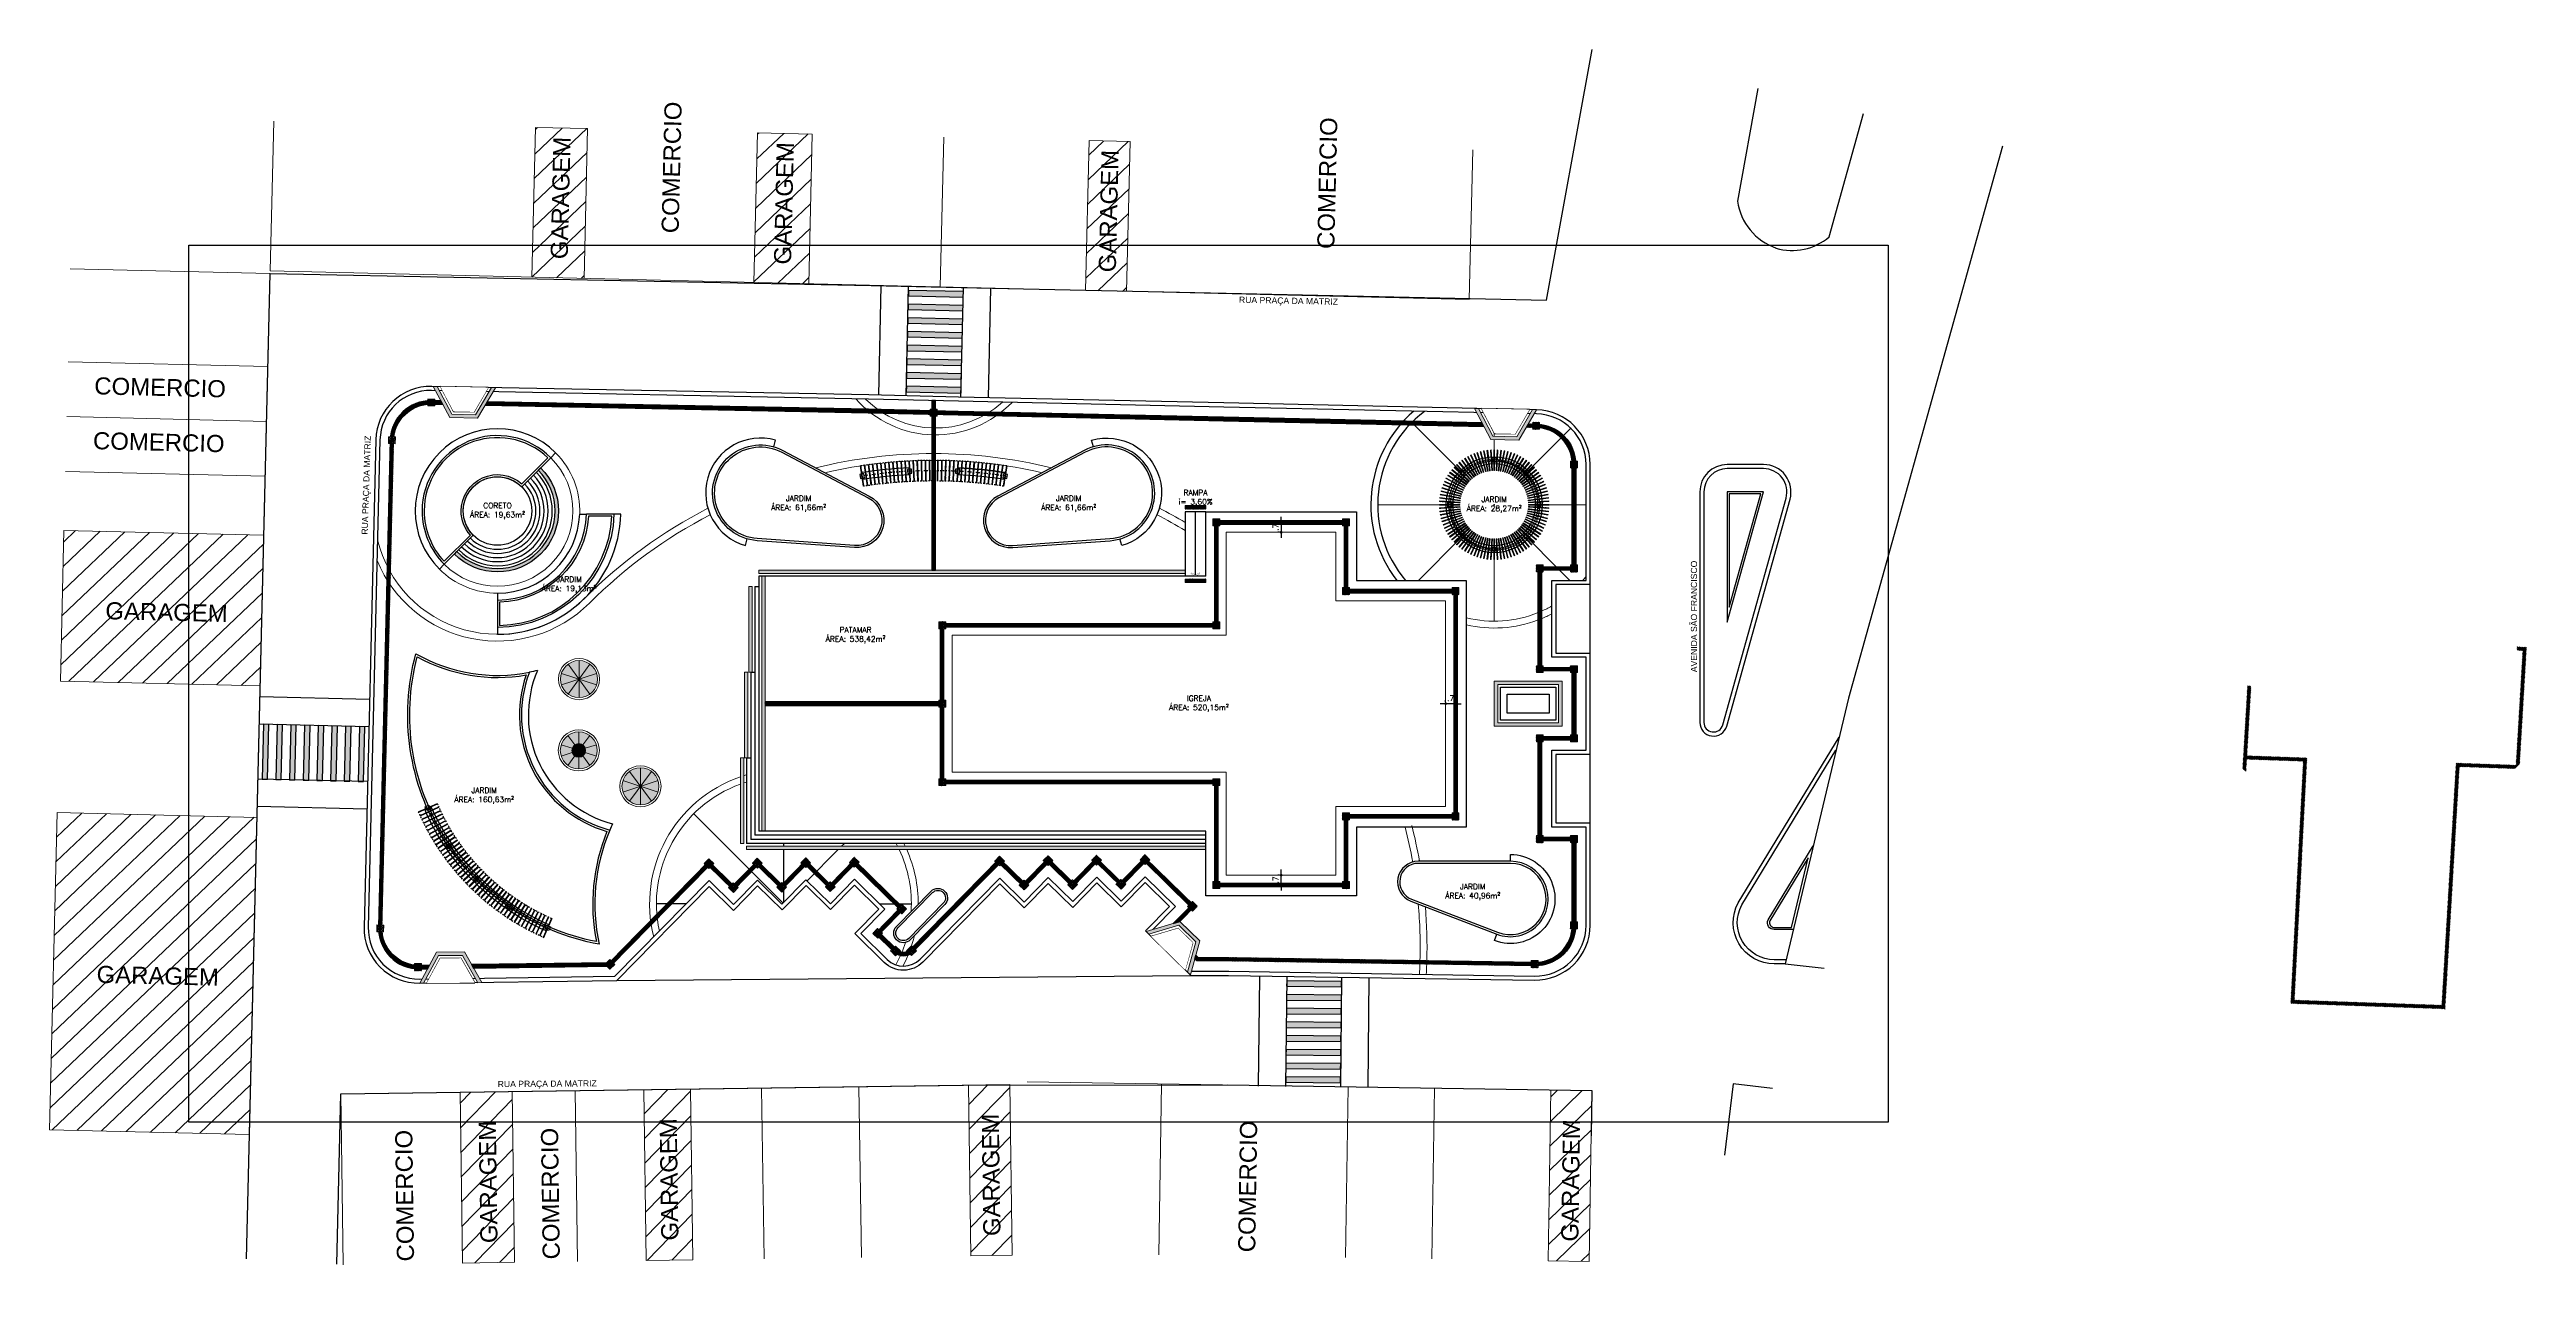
# Model space of a CAD drawing. Extents: x 387222 to 388513, y 9633222 to 9634061.
# Drawn here: x 387920.9 to 388101.6, y 9633603.2 to 9633692.1 of the extents above; entities that cross this region are included whole.
import ezdxf

# ---------------------------------------------------------------- set-up
doc = ezdxf.new("R2010")
doc.units = 0
doc.header["$LTSCALE"] = 0.04921259842519685
doc.set_wipeout_variables(frame=1)
doc.header["$PDSIZE"] = -2.5
for name, pattern in [('ACAD_PROJEÇÃO', [0.2, 0.1, -0.1]), ('CONTINUO', [0]), ('DASHDOT', [1, 0.5, -0.25, 0, -0.25])]:
    doc.linetypes.add(name, pattern=pattern)
doc.layers.get('Defpoints').update_dxf_attribs({"color": 8})
for name, color, linetype in [('AI-Cotas', 12, 'Continuous'), ('BANCO', 2, 'Continuous'), ('Camada 1', 7, 'Continuous'), ('EIXO', 253, 'DASHDOT'), ('LIMESTONE', 8, 'Continuous'), ('MEIO-FIO', 3, 'Continuous'), ('P01', 22, 'Continuous'), ('P08', 8, 'Continuous'), ('P2', 2, 'Continuous'), ('P6', 4, 'Continuous'), ('PISO PODOTÁTIL DE ALERTA', 22, 'Continuous'), ('PISO PODOTÁTIL DIRECIONAL', 40, 'Continuous'), ('PROJEÇÃO', 8, 'ACAD_PROJEÇÃO'), ('RAMPA', 7, 'Continuous'), ('SINAH_IMPLANTAR', 7, 'Continuous'), ('Texto', 2, 'Continuous'), ('VIA_PAVIMENTADA', 7, 'Continuous')]:
    doc.layers.add(name, color=color, linetype=linetype)
for name, color, linetype, lineweight in [('ARQ_ALVENARIA', 1, 'Continuous', 0), ('ARQ_PISO', 7, 'Continuous', 13), ('CARAMANCHÃO', 2, 'Continuous', 13), ('Layout', 8, 'Continuous', 13), ('PERGOLA', 2, 'Continuous', 13), ('PILAR', 4, 'Continuous', 13), ('VIGA', 6, 'Continuous', 13)]:
    doc.layers.add(name, color=color, linetype=linetype, lineweight=lineweight)
doc.styles.add('COTA_200', font='romans.shx', dxfattribs={"height": 0.4})
doc.styles.add('RS200', font='romans.shx', dxfattribs={"height": 0.4})
doc.styles.add('RUA_200', font='arial.ttf', dxfattribs={"height": 0.45})
doc.styles.add('T7', font='arial.ttf')
doc.dimstyles.new('Cota 200', dxfattribs={"dimscale": 0.2, "dimtxt": 0.4, "dimasz": 1, "dimexe": 1.25, "dimexo": 0.625, "dimgap": 1, "dimtad": 1, "dimzin": 4, "dimdsep": 46, "dimtxsty": 'RS200', "dimblk": 'DOT', "dimcen": 0.1, "dimclrt": 2, "dimadec": 0, "dimazin": 0, "dimtfac": 1, "dimtix": 1, "dimtmove": 0, "dimatfit": 3, "dimldrblk": 'DOT', "dimfxl": 1, "dimarcsym": 0})
pattern_1 = [(45, (57.49700831703376, -18.20105795003474), (-0.8980256121069153, 0.8980256121069154), [])]
pattern_2 = [(45, (72.08495355065679, 44.64894174784422), (-0.8980256121069153, 0.8980256121069154), [])]
pattern_3 = [(45.80543982138884, (50.86428464960773, 57.83007415570319), (-0.9105605299318542, 0.8853132334548156), [])]
pattern_4 = [(0, (0, 0), (0, 0.054992613154), [0.03175, -0.0635]), (120, (0, 0), (-0.04762500001185428, -0.02749630657699998), [0.03174999999999999, -0.06349999999999999]), (59.99999999999999, (0.03175, 0), (-0.04762500001185427, 0.027496306577), [0.03175, -0.0635])]
pattern_5 = [(45, (0, 0), (-0.02245064030267288, 0.02245064030267288), [])]

msp = doc.modelspace()

# ---------------------------------------------------------------- texts
at = {"color": 0, "style": 'RUA_200'}
for rotation, p in [(358.8588981330939, (388007.6320527928, 9633673.626483424)), (88.1440816911376, (387944.0670879991, 9633656.702887082)), (0.4629430266314344, (387953.5523874017, 9633616.389741113))]:
    msp.add_text('RUA PRAÇA DA MATRIZ', height=0.45, rotation=rotation, dxfattribs=at).set_placement(p)
at = {"color": 0, "linetype": 'CONTINUO', "style": 'RUA_200'}
msp.add_text('AVENIDA SÃO FRANCISCO', height=0.45, rotation=90, dxfattribs=at).set_placement((388041.0574345423, 9633646.669517152))
at = {"layer": 'Texto', "char_height": 0.4, "attachment_point": 5, "style": 'COTA_200'}
for s, insert in [('JARDIM\\PÁREA: 61,66m² ', (387975.5049368491, 9633658.962607969)), ('JARDIM\\PÁREA: 61,66m² ', (387995.2074448689, 9633658.962607969)), ('RAMPA\\Pi= 3,60%', (388004.4628326783, 9633659.380389614)), ('JARDIM\\PÁREA: 28,27m² ', (388026.2574345423, 9633658.891409501)), ('CORETO\\PÁREA: 19,63m² ', (387953.5363019107, 9633658.435940638)), ('JARDIM\\PÁREA: 19,13m² ', (387958.7590791869, 9633653.053336166)), ('PATAMAR\\PÁREA: 538,42m² ', (387979.6628326783, 9633649.370389614)), ('IGREJA\\PÁREA: 520,15m² ', (388004.7128326783, 9633644.370389614)), ('JARDIM\\PÁREA: 160,63m² ', (387952.5662190406, 9633637.654898904)), ('JARDIM\\PÁREA: 40,96m² ', (388024.6919085635, 9633630.631232306))]:
    msp.add_mtext_dynamic_manual_height_columns(s, width=5.8627702961262, gutter_width=2.5, heights=[0], dxfattribs=dict(at, insert=insert))

# ---------------------------------------------------------------- blocks, each defined once
blk = doc.blocks.new('A$C2188079F')
at = {"layer": 'Layout'}
h = blk.add_hatch(dxfattribs=at)
h.set_pattern_fill('LINE', color=256, scale=0.4, angle=45.80543982138884, style=0)
h.set_pattern_definition([(45.80543982138884, (2.069106477312744, 57.00632724538445), (-0.9105605299318542, 0.8853132334548156), [])])
h.paths.add_polyline_path([(41.19592950423248, 12.90303795412183), (38.19622592255473, 12.86086661182344), (38.37141798762605, 0.3992221169173717), (41.3711215693038, 0.4413934592157602)])
for p, q in [((3.158347681164742e-07, 12.32388486340642), (41.19592950423248, 12.90303795412183)), ((23.39768825296778, 12.65282132849097), (23.57288031798089, 0.1911768335849047)), ((29.69706577446777, 12.74138114415109), (29.87225783948088, 0.2797366511076689)), ((38.19622592255473, 12.86086661182344), (38.37141798762605, 0.3992221169173717)), ((41.19592950423248, 12.90303795412183), (41.3711215693038, 0.4413934592157602)), ((9.799032016017009, 12.46164458058774), (9.974224081030115, 8.568167686462402e-08)), ((41.3711215693038, 0.4413934592157602), (38.37141798762605, 0.3992221169173717))]:
    blk.add_line(p, q, dxfattribs=at)
at = {"layer": 'Layout', "char_height": 1.25, "width": 15.72225240717143, "attachment_point": 1, "rotation": 90.80543982138883, "style": 'T7'}
for s, insert in [('COMERCIO', (15.73768913687672, 0.3603971693664789)), ('GARAGEM', (39.2760995500721, 1.837821006774902))]:
    blk.add_mtext(s, dxfattribs=dict(at, insert=insert))
blk = doc.blocks.new('A$C16AF3B07')
at = {"layer": 'Layout'}
h = blk.add_hatch(dxfattribs=at)
h.set_pattern_fill('LINE', color=256, scale=0.4, angle=45, style=0)
h.set_pattern_definition(pattern_1)
h.paths.add_polyline_path([(22.90000041777967, 10.93513705208898), (19.10000041779131, 10.93513705208898), (19.10000041779131, 2.272427082061768e-07), (22.90000041777967, 2.272427082061768e-07)])
h = blk.add_hatch(dxfattribs=at)
h.set_pattern_fill('LINE', color=256, scale=0.4, angle=45, style=0)
h.set_pattern_definition(pattern_1)
h.paths.add_polyline_path([(39.30000041780295, 10.93513705208898), (35.30000041780295, 10.93513705208898), (35.30000041780295, 2.272427073179983e-07), (39.30000041780295, 2.272427073179983e-07)])
h = blk.add_hatch(dxfattribs=at)
h.set_pattern_fill('LINE', color=256, scale=0.4, angle=45, style=0)
h.set_pattern_definition(pattern_1)
h.paths.add_polyline_path([(62.50000041775638, 10.93513705208898), (59.50000041775638, 10.93513705208898), (59.50000041775638, 2.272427082061768e-07), (62.50000041775638, 2.272427082061768e-07)])
for p, q in [((4.177563823759556e-07, 2.272427082061768e-07), (4.177563823759556e-07, 10.93513705208898)), ((19.10000041779131, 2.272427082061768e-07), (19.10000041779131, 10.93513705208898)), ((22.90000041777967, 10.93513705208898), (19.10000041779131, 10.93513705208898)), ((22.90000041777967, 2.272427082061768e-07), (22.90000041777967, 10.93513705208898)), ((35.30000041780295, 2.272427082061768e-07), (35.30000041780295, 10.93513705208898)), ((39.30000041780295, 10.93513705208898), (35.30000041780295, 10.93513705208898)), ((39.30000041780295, 2.272427082061768e-07), (39.30000041780295, 10.93513705208898)), ((48.90000041777967, 2.272427082061768e-07), (48.90000041777967, 10.93513705208898)), ((59.50000041775638, 2.272427082061768e-07), (59.50000041775638, 10.93513705208898)), ((62.50000041775638, 10.93513705208898), (59.50000041775638, 10.93513705208898)), ((62.50000041775638, 2.272427082061768e-07), (62.50000041775638, 10.93513705208898)), ((87.5100004177657, 2.272427082061768e-07), (87.5100004177657, 10.93513705208898)), ((87.5100004177657, 2.272427082061768e-07), (4.177563823759556e-07, 2.272427082061768e-07))]:
    blk.add_line(p, q, dxfattribs=at)
at = {"layer": 'Layout', "char_height": 1.25, "width": 15.72225240717143, "attachment_point": 1, "rotation": 90, "style": 'T7'}
for s, insert in [('COMERCIO', (28.46997878997354, 3.451345736160874)), ('COMERCIO', (76.3225717433379, 3.451345736160874)), ('GARAGEM', (20.42481514048995, 1.36657103523612)), ('GARAGEM', (36.72481514047831, 1.36657103523612)), ('GARAGEM', (60.42481514048995, 1.36657103523612))]:
    blk.add_mtext(s, dxfattribs=dict(at, insert=insert))
blk = doc.blocks.new('A$C27F23DB8')
at = {"layer": 'Layout'}
h = blk.add_hatch(dxfattribs=at)
h.set_pattern_fill('LINE', color=256, scale=0.4, angle=45, style=0)
h.set_pattern_definition(pattern_2)
h.paths.add_polyline_path([(-8.418573997914791e-07, 43.74999992549419), (-8.418573997914791e-07, 32.74999992549419), (14.58794565137941, 32.74999992549419), (14.58794565137941, 43.74999992549419)])
h = blk.add_hatch(dxfattribs=at)
h.set_pattern_fill('LINE', color=256, scale=0.4, angle=45, style=0)
h.set_pattern_definition(pattern_2)
h.paths.add_polyline_path([(14.58794565137941, 23.14999992586672), (-8.418573997914791e-07, 23.14999992586672), (-8.418573997914791e-07, -7.450580596923828e-08), (14.58794565137941, -7.450580774559512e-08)])
for p, q in [((-8.418573997914791e-07, 62.84999992512167), (14.58794565137941, 62.84999992512167)), ((14.58794565137941, 62.84999992512167), (14.58794565137941, -7.450580596923828e-08)), ((-8.418573997914791e-07, 56.04999992437661), (14.58794565137941, 56.04999992437661)), ((-8.418573997914791e-07, 52.04999992437661), (14.58794565137941, 52.04999992437661)), ((-8.418573997914791e-07, 48.04999992437661), (14.58794565137941, 48.04999992437661)), ((-8.418573997914791e-07, 43.74999992549419), (14.58794565137941, 43.74999992549419)), ((-8.418573997914791e-07, 43.74999992549419), (-8.418573997914791e-07, 32.74999992549419)), ((-8.418573997914791e-07, 32.74999992549419), (14.58794565137941, 32.74999992549419)), ((-8.418573997914791e-07, 23.14999992586672), (14.58794565137941, 23.14999992586672)), ((-8.418573997914791e-07, 23.14999992586672), (-8.418573997914791e-07, -7.450580596923828e-08)), ((-8.418573997914791e-07, -7.450580596923828e-08), (14.58794565137941, -7.450580596923828e-08))]:
    blk.add_line(p, q, dxfattribs=at)
at = {"layer": 'Layout', "char_height": 1.25, "width": 15.72225240717143, "attachment_point": 1, "style": 'T7'}
for s, insert in [('COMERCIO', (1.958873687661253, 54.97735525295138)), ('COMERCIO', (1.958873687661253, 50.97735525295138)), ('GARAGEM', (3.160352639679331, 38.59256872162223)), ('GARAGEM', (3.160352639679331, 12.04960590042174))]:
    blk.add_mtext(s, dxfattribs=dict(at, insert=insert))
blk = doc.blocks.new('A$C2FCD177E')
at = {"layer": 'Layout'}
h = blk.add_hatch(dxfattribs=at)
h.set_pattern_fill('LINE', color=256, scale=0.4, angle=45.80543982138884, style=0)
h.set_pattern_definition(pattern_3)
h.paths.add_polyline_path([(25.49748067039538, 12.82010102288075), (22.0978166111673, 12.77230683579062), (22.2730086761876, 0.3106623422354469), (25.67267273541074, 0.3584565278142708)])
h = blk.add_hatch(dxfattribs=at)
h.set_pattern_fill('LINE', color=256, scale=0.4, angle=45.80543982138884, style=0)
h.set_pattern_definition(pattern_3)
h.paths.add_polyline_path([(48.79517848812975, 13.1476317755878), (45.795474906452, 13.10546043328941), (45.97066697152331, 0.6438159383833408), (48.97037055320106, 0.6859872806817293)])
h = blk.add_hatch(dxfattribs=at)
h.set_pattern_fill('LINE', color=256, scale=0.4, angle=45.80543982138884, style=0)
h.set_pattern_definition(pattern_3)
h.paths.add_polyline_path([(12.49876514973167, 12.63735854282905), (8.69914061296377, 12.58394151019914), (8.87433267798042, 0.1222970169037572), (12.67395721474895, 0.175714049488306)])
for p, q in [((2.260785549879074e-07, 12.46164461970329), (48.79517848812975, 13.1476317755878)), ((17.09831064171158, 12.70202126726508), (17.27350270672468, 0.2403767723590136)), ((22.09781661117449, 12.77230683527887), (22.2730086761876, 0.310662342235446)), ((25.49748067039764, 12.82010102272034), (25.67267273541074, 0.3584565278142691)), ((30.69696687860414, 12.89319801516831), (30.87215894367546, 0.4315535202622414)), ((37.79626535531133, 12.99300352297723), (37.97145742032444, 0.5313590280711651)), ((45.795474906452, 13.10546043328941), (45.97066697152331, 0.6438159383833408)), ((48.79517848812975, 13.1476317755878), (48.97037055320106, 0.6859872806817293)), ((2.260785549879074e-07, 12.46164461970329), (0.1751922910916619, 1.266598701477051e-07)), ((8.699140612967312, 12.58394150994718), (8.87433267798042, 0.122297016903758)), ((12.49876514973585, 12.63735854253173), (12.67395721474895, 0.175714049488306)), ((12.67395721474895, 0.175714049488306), (8.87433267798042, 0.122297016903758)), ((25.67267273541074, 0.3584565278142691), (22.2730086761876, 0.310662342235446)), ((48.97037055320106, 0.6859872806817293), (45.97066697152331, 0.6438159383833408))]:
    blk.add_line(p, q, dxfattribs=at)
at = {"layer": 'Layout', "char_height": 1.25, "width": 15.72225240717143, "attachment_point": 1, "rotation": 90.80543982138883, "style": 'T7'}
for s, insert in [('GARAGEM', (46.87534853391116, 2.082414826378226)), ('COMERCIO', (4.089294996636454, 0.2272976655513048)), ('GARAGEM', (10.17897471803008, 1.566518750041723)), ('COMERCIO', (14.72676041198429, 0.3768445029854774)), ('GARAGEM', (23.37767047743546, 1.752072652801871))]:
    blk.add_mtext(s, dxfattribs=dict(at, insert=insert))
blk = doc.blocks.new('Pergola')
at = {"layer": 'PERGOLA'}
blk.add_lwpolyline([(0.02500000000000568, 0.7500000000000142), (-0.02500000000000568, 0.7500000000000142), (-0.02500000000000568, -0.7499999999999858), (0.02500000000000568, -0.7499999999999858)], close=True, dxfattribs=at)
for points in [[(-0.02500000000000568, 0.2000000000000171), (0.02500000000000568, 0.2000000000000171)], [(-0.02500000000000568, -0.1999999999999886), (0.02500000000000568, -0.1999999999999886)]]:
    blk.add_lwpolyline(points, dxfattribs=at)
at = {"layer": 'PROJEÇÃO'}
blk.add_lwpolyline([(0, 0.7500000000000142), (0, -0.7499999999999858)], dxfattribs=at)
blk = doc.blocks.new('CAR 02')
blk.add_lwpolyline([(1.4210854715202e-14, -3.099999999999994), (1.4210854715202e-14, -3.399999999999991)])
blk.add_point((0, 0))
at = {"layer": 'BANCO'}
for radius in [3.5, 3]:
    blk.add_circle((0, 0), radius, dxfattribs=at)
at = {"layer": 'PERGOLA'}
blk.add_lwpolyline([(0.4765300667243464, -3.971592136097026), (0.5261358017900816, -3.965325474418809), (0.3381359514436264, -2.477153422447092), (0.2885302163778912, -2.483420084125309)], close=True, dxfattribs=at)
for points in [[(0.407069229903993, -3.022816508170052), (0.3574634948382578, -3.029083169848269)], [(0.457202523329715, -3.419662388695849), (0.4075967882639798, -3.425929050374066)]]:
    blk.add_lwpolyline(points, dxfattribs=at)
at = {"layer": 'PILAR'}
for points in [[(-2.29809703885627, 2.085965004500309), (-2.085965004500309, 2.29809703885627), (-2.29809703885627, 2.51022907321223), (-2.51022907321223, 2.29809703885627)], [(-0.1500000000000057, 3.099999999999994), (0.1499999999999915, 3.099999999999994), (0.1499999999999915, 3.399999999999991), (-0.1500000000000057, 3.399999999999991)], [(2.085965004500309, 2.298097038856284), (2.29809703885627, 2.085965004500324), (2.51022907321223, 2.298097038856284), (2.29809703885627, 2.510229073212244)], [(-3.099999999999994, -0.1500000000000057), (-3.099999999999994, 0.1499999999999915), (-3.399999999999991, 0.1499999999999915), (-3.399999999999991, -0.1500000000000057)], [(3.099999999999994, 0.1500000000000057), (3.099999999999994, -0.1499999999999915), (3.399999999999991, -0.1499999999999915), (3.399999999999991, 0.1500000000000057)], [(-2.085965004500309, -2.29809703885627), (-2.29809703885627, -2.085965004500309), (-2.51022907321223, -2.29809703885627), (-2.29809703885627, -2.51022907321223)], [(0.1500000000000057, -3.099999999999994), (-0.1499999999999915, -3.099999999999994), (-0.1499999999999915, -3.399999999999991), (0.1500000000000057, -3.399999999999991)], [(2.29809703885627, -2.085965004500309), (2.085965004500309, -2.29809703885627), (2.29809703885627, -2.51022907321223), (2.51022907321223, -2.29809703885627)]]:
    blk.add_lwpolyline(points, close=True, dxfattribs=at)
at = {"layer": 'PROJEÇÃO'}
blk.add_lwpolyline([(0.5013329342572139, -3.968458805257917), (0.3133330839107588, -2.480286753286201)], dxfattribs=at)
blk.add_circle((0, 0), 3.249999999999982, dxfattribs=at)
at = {"layer": 'VIGA'}
for radius in [3.324999999999982, 3.174999999999982]:
    blk.add_circle((0, 0), radius, dxfattribs=at)
at = {"layer": 'PERGOLA'}
for p, rotation in [((-1.383782697586483, 2.940687920514549), 25.20000000000001), ((-1.19640479622521, 3.021773579136806), 21.6), ((-1.004305231718575, 3.090933677959228), 18), ((-0.8082421332857734, 3.147895273668041), 14.4), ((-0.6089892724036048, 3.192433564868224), 10.80000000000001), ((-0.4073330090839846, 3.224372779272045), 7.200000000000002), ((-0.204069188470271, 3.243586867391869), 3.600000000000009), ((0.204069188470271, 3.243586867391869), 356.4), ((0.4073330090839846, 3.224372779272045), 352.8000000000001), ((0.6089892724036048, 3.192433564868224), 349.2000000000001), ((0.8082421332857734, 3.147895273668041), 345.6), ((1.004305231718575, 3.090933677959228), 342), ((1.196404796225195, 3.021773579136806), 338.4), ((1.383782697586483, 2.940687920514549), 334.8), ((-2.847996710142539, 1.565699440830571), 61.20000000000001), ((-2.744065757881529, 1.741437083681731), 57.60000000000002), ((-2.629305231718561, 1.910302069950518), 54.00000000000001), ((-2.504168039021295, 2.071627966683224), 50.40000000000002), ((-2.36914803911958, 2.224778094268231), 46.79999999999999), ((-2.224778094268231, 2.36914803911958), 43.20000000000002), ((-2.071627966683224, 2.504168039021295), 39.60000000000002), ((-1.910302069950518, 2.629305231718561), 36.00000000000001), ((-1.741437083681717, 2.744065757881529), 32.39999999999999), ((-1.565699440830571, 2.847996710142539), 28.8), ((1.565699440830571, 2.847996710142539), 331.2), ((1.741437083681717, 2.744065757881529), 327.6000000000001), ((1.910302069950518, 2.629305231718561), 324), ((2.071627966683224, 2.504168039021309), 320.4), ((2.224778094268217, 2.36914803911958), 316.8000000000001), ((2.36914803911958, 2.224778094268217), 313.2), ((2.504168039021295, 2.071627966683224), 309.6), ((2.629305231718561, 1.910302069950532), 306.0000000000001), ((2.744065757881529, 1.741437083681731), 302.4), ((2.847996710142539, 1.565699440830571), 298.8), ((-3.249999999999986, 0), 90), ((-3.243586867391869, 0.204069188470271), 86.40000000000002), ((-3.224372779272045, 0.4073330090839846), 82.8), ((-3.192433564868224, 0.6089892724036048), 79.20000000000002), ((-3.147895273668041, 0.8082421332857734), 75.60000000000001), ((-3.090933677959228, 1.004305231718575), 72), ((-3.021773579136806, 1.19640479622521), 68.40000000000002), ((-2.940687920514549, 1.383782697586483), 64.79999999999998), ((2.940687920514549, 1.383782697586483), 295.2), ((3.021773579136806, 1.196404796225195), 291.6), ((3.090933677959228, 1.004305231718575), 288), ((3.147895273668041, 0.8082421332857734), 284.4), ((3.192433564868224, 0.6089892724036048), 280.8), ((3.224372779272045, 0.4073330090839846), 277.2), ((3.243586867391869, 0.204069188470271), 273.6), ((3.249999999999986, 0), 270), ((-3.243586867391869, -0.204069188470271), 93.60000000000001), ((-3.224372779272045, -0.4073330090839846), 97.2), ((-3.192433564868224, -0.6089892724036048), 100.8), ((-3.147895273668041, -0.8082421332857734), 104.4), ((-3.090933677959242, -1.004305231718575), 108), ((-3.021773579136806, -1.19640479622521), 111.6), ((-2.940687920514549, -1.383782697586483), 115.2), ((-2.847996710142539, -1.565699440830571), 118.8), ((-2.744065757881529, -1.741437083681731), 122.4), ((-2.629305231718561, -1.910302069950518), 126), ((-2.504168039021295, -2.071627966683224), 129.6), ((-2.36914803911958, -2.224778094268217), 133.2), ((-2.224778094268217, -2.36914803911958), 136.8), ((2.224778094268217, -2.36914803911958), 223.2), ((2.36914803911958, -2.224778094268217), 226.8), ((2.504168039021295, -2.071627966683224), 230.4), ((2.629305231718561, -1.910302069950518), 234), ((2.744065757881529, -1.741437083681731), 237.6), ((2.847996710142539, -1.565699440830571), 241.2), ((2.940687920514549, -1.383782697586483), 244.8), ((3.021773579136806, -1.19640479622521), 248.4), ((3.090933677959228, -1.004305231718575), 252), ((3.147895273668041, -0.8082421332857734), 255.6), ((3.192433564868224, -0.6089892724036048), 259.1999999999999), ((3.224372779272045, -0.4073330090839846), 262.8), ((3.243586867391869, -0.204069188470271), 266.4), ((-2.071627966683224, -2.504168039021295), 140.4), ((-1.910302069950518, -2.629305231718561), 144), ((-1.741437083681731, -2.744065757881529), 147.6), ((-1.565699440830571, -2.847996710142539), 151.2), ((-1.383782697586483, -2.940687920514549), 154.8), ((-1.19640479622521, -3.021773579136806), 158.4), ((-1.004305231718575, -3.090933677959228), 162), ((-0.8082421332857734, -3.147895273668041), 165.6), ((-0.6089892724036048, -3.192433564868224), 169.2), ((-0.4073330090839846, -3.224372779272045), 172.8), ((-0.204069188470271, -3.243586867391869), 176.4), ((0, -3.249999999999986), 180), ((0.204069188470271, -3.243586867391869), 183.5999999999999), ((0.6089892724036048, -3.192433564868224), 190.8), ((0.8082421332857734, -3.147895273668041), 194.4), ((1.004305231718575, -3.090933677959228), 198), ((1.19640479622521, -3.021773579136806), 201.6), ((1.383782697586483, -2.940687920514549), 205.2), ((1.565699440830571, -2.847996710142539), 208.8), ((1.741437083681731, -2.744065757881529), 212.4), ((1.910302069950518, -2.629305231718561), 216), ((2.071627966683224, -2.504168039021295), 219.6)]:
    blk.add_blockref('Pergola', p, dxfattribs=dict(at, rotation=rotation))
blk.add_blockref('Pergola', (0, 3.249999999999986), dxfattribs=at)
blk = doc.blocks.new('Car 01')
at = {"layer": 'BANCO'}
for radius, start, end in [(35, 92.87999999979368, 98.59907443741207), (35, 81.40092556258797, 87.12000000020632), (34.5, 92.87999999984801, 98.59848131056421), (34.5, 81.4015186894358, 87.12000000015199)]:
    blk.add_arc((-0.291117513901554, -34.7487805634737), radius, start, end, dxfattribs=at)
at = {"layer": 'CARAMANCHÃO'}
for points in [[(-5.648842221009545, 0.344600735232234), (-5.423503837373573, -1.138376882299781)], [(-5.599409633723553, 0.352112015709281), (-5.374071250087582, -1.130865601822734)], [(-5.354660024575423, 0.38825349137187), (-5.14175316732144, -1.096559854224324)], [(-5.305166246311273, 0.3953503873199224), (-5.09225938905729, -1.089462958276272)], [(-5.060122451221105, 0.4294402115046978), (-4.859662062954158, -1.057104652747512)], [(-5.010570955695584, 0.4361222255975008), (-4.810110567428637, -1.050422638654709)], [(-4.765250172757078, 0.4681580010801554), (-4.577250322385225, -1.020014051347971)], [(-4.715644437645096, 0.4744246639311314), (-4.527644587273244, -1.013747388496995)], [(-4.470063884218689, 0.5044041462242603), (-4.294537766312715, -0.9852906484156847)], [(-4.420407390978653, 0.5102550182491541), (-4.244881273072679, -0.9794397763907909)], [(-4.17458430287661, 0.5381761007010937), (-4.011544236389454, -0.9529368840157986)], [(-4.124880536634009, 0.5436107702553272), (-3.961840470146853, -0.947502214461565)], [(-3.878832166374195, 0.5694714970886707), (-3.728289594117086, -0.9229550287127495)], [(-3.829084615514148, 0.5744895823299885), (-3.678542043257039, -0.9179369434714317)], [(-3.582828231737949, 0.5982881356030703), (-3.44479371921625, -0.8953471872955561)], [(-3.533040387672372, 0.6028892863541842), (-3.395005875150673, -0.8907460365444422)], [(-3.286593273514882, 0.6246239952743053), (-3.161076508520637, -0.8701152950525284)], [(-3.236768630507868, 0.6288078874349594), (-3.111251865513623, -0.8659314028918743)], [(-2.990148082550149, 0.6484772264957428), (-2.877157874230761, -0.8472611233592033)], [(-2.940290137485135, 0.6522435657680035), (-2.827299929165747, -0.8434947840869427)], [(-2.693513464240823, 0.6698461566120386), (-2.593057742691599, -0.8267862796783447)], [(-2.643625716329552, 0.6731946803629398), (-2.543169994780328, -0.8234377559274435)], [(-2.396710237546358, 0.6887292861938477), (-2.308796053112019, -0.8086921963840723)], [(-2.34679618809605, 0.6916597578674555), (-2.258882003661711, -0.8057617247104645)], [(-2.099759233125951, 0.7051252890378237), (-2.024392755876761, -0.792980145663023)], [(-2.049822385248262, 0.7076375037431717), (-1.974455907999072, -0.790467930957675)], [(-1.802681291999761, 0.7190330140292645), (-1.73986781144049, -0.7796512302011251)], [(-1.752725150436163, 0.7211267966777086), (-1.689911669876892, -0.777557447552681)], [(-1.505497264093719, 0.7304514851421118), (-1.455241188639775, -0.7687063869088888)], [(-1.455525334924459, 0.7321266885846853), (-1.405269259470515, -0.7670311834663153)], [(-1.208228006900754, 0.7393799033015966), (-1.170532863703556, -0.7601463794708252)], [(-1.158243797370233, 0.74063640832901), (-1.120548654173035, -0.7588898744434118)], [(-0.9108943836181425, 0.7458176389336586), (-0.8857628183322959, -0.7539718132466078)], [(-0.860901401785668, 0.7466553580015898), (-0.8357698364998214, -0.7531340941786766)], [(-0.6135172623326071, 0.7497642450034618), (-0.6009510387084447, -0.750183118507266)], [(-0.5635190168977715, 0.750183118507266), (-0.5509527932736091, -0.7497642450034618)], [(-0.3161175139248371, 0.7512194365262985), (-0.3161175139248371, -0.7487805634737015)], [(-0.266117513878271, 0.7512194365262985), (-0.266117513878271, -0.7487805634737015)], [(-0.01871601090533659, 0.750183118507266), (-0.03128223452949896, -0.7497642450034618)], [(0.03128223452949896, 0.7497642450034618), (0.01871601090533659, -0.750183118507266)], [(0.2786663739825599, 0.7466553580015898), (0.2535348086967133, -0.7531340941786766)], [(0.3286593558150344, 0.7458176389336586), (0.3035277905291878, -0.7539718132466078)], [(0.5760087695671245, 0.74063640832901), (0.5383136263699271, -0.7588898744434118)], [(0.6259929790976457, 0.7393799033015966), (0.5882978359004483, -0.7601463794708252)], [(0.8732903071213514, 0.7321266885846853), (0.8230342316674069, -0.7670311834663153)], [(0.9232622362906113, 0.7304514851421118), (0.8730061608366668, -0.7687063869088888)], [(1.170490122633055, 0.7211267966777086), (1.107676642073784, -0.777557447552681)], [(1.220446264196653, 0.7190330140292645), (1.157632783637382, -0.7796512302011251)], [(1.467587357445154, 0.7076375037431717), (1.392220880195964, -0.790467930957675)], [(1.517524205322843, 0.7051252890378237), (1.442157728073653, -0.792980145663023)], [(1.764561160292942, 0.6916597578674555), (1.676646975858603, -0.8057617247104645)], [(1.81447520974325, 0.6887292861938477), (1.726561025308911, -0.8086921963840723)], [(2.061390688526444, 0.6731946803629398), (1.96093496697722, -0.8234377559274435)], [(2.111278436437715, 0.6698461566120386), (2.010822714888491, -0.8267862796783447)], [(2.358055109682027, 0.6522435657680035), (2.245064901362639, -0.8434947840869427)], [(2.407913054747041, 0.6484772264957428), (2.294922846427653, -0.8472611233592033)], [(2.654533602762967, 0.6288078874349594), (2.529016837768722, -0.8659314028918743)], [(2.704358245769981, 0.6246239952743053), (2.578841480775736, -0.8701152950525284)], [(2.950805359869264, 0.6028892863541842), (2.812770847347565, -0.8907460365444422)], [(3.000593203934841, 0.5982881356030703), (2.862558691413142, -0.8953471872955561)], [(3.24684958771104, 0.5744895823299885), (3.096307015453931, -0.9179369434714317)], [(3.296597138571087, 0.5694714970886707), (3.146054566313978, -0.9229550287127495)], [(3.542645508830901, 0.5436107702553272), (3.379605442343745, -0.947502214461565)], [(3.592349275073502, 0.5381761007010937), (3.429309208586346, -0.9529368840157986)], [(3.838172363175545, 0.5102550182491541), (3.66264624526957, -0.9794397763907909)], [(3.887828856415581, 0.5044041462242603), (3.712302738509607, -0.9852906484156847)], [(4.133409409841988, 0.4744246657937765), (3.945409559470136, -1.01374738663435)], [(4.18301514495397, 0.4681580029428005), (3.995015294582117, -1.020014049485326)], [(4.428335927892476, 0.4361222255975008), (4.227875539625529, -1.050422638654709)], [(4.477887423417997, 0.4294402115046978), (4.277427035151049, -1.057104652747512)], [(4.722931218508165, 0.3953503873199224), (4.510024361254182, -1.089462958276272)], [(4.772424996772315, 0.38825349137187), (4.559518139518332, -1.096559854224324)], [(5.017174605920445, 0.352112015709281), (4.791836222284473, -1.130865601822734)], [(5.066607193206437, 0.344600735232234), (4.841268809570465, -1.138376882299781)]]:
    blk.add_lwpolyline(points, dxfattribs=at)
at = {"layer": 'EIXO'}
for points in [[(-5.624125927395653, 0.3483563754707575), (-5.398787543701474, -1.134621242061257)], [(-5.329913135443348, 0.3918019384145737), (-5.117006278189365, -1.093011405318975)], [(-5.035346703487448, 0.4327812176197767), (-4.834886315162294, -1.053763644769788)], [(-4.740447305201087, 0.4712913315743208), (-4.552447454829235, -1.01688071899116)], [(-4.445235637598671, 0.5073295831680298), (-4.269709519692697, -0.9823652133345604)], [(-4.14973241975531, 0.5408934354782104), (-3.986692353268154, -0.9502195492386818)], [(-3.853958390944172, 0.5719805397093296), (-3.703415818687063, -0.9204459860920906)], [(-3.557934309705161, 0.6005887109786272), (-3.419899797183461, -0.8930466119199991)], [(-3.261680952040479, 0.6267159413546324), (-3.136164186988026, -0.8680233489722013)], [(-2.965219110017642, 0.6503603961318731), (-2.852228901698254, -0.845377953723073)], [(-2.668569590256084, 0.6715204175561666), (-2.568113868765067, -0.8251120168715715)], [(-2.371753212821204, 0.690194521099329), (-2.283839028386865, -0.8072269596159458)], [(-2.074790809187107, 0.7063813973218203), (-1.999424331937917, -0.7917240392416716)], [(-1.777703221247066, 0.7200799062848091), (-1.714889740629587, -0.7786043398082256)], [(-1.480511299509089, 0.7312890868633986), (-1.430255224055145, -0.767868785187602)], [(-1.183235902106389, 0.7400081567466259), (-1.1455407589674, -0.7595181278884411)], [(-0.8858978927019052, 0.7462364993989468), (-0.8607663274160586, -0.7535529546439648)], [(-0.5885181396151893, 0.7499736808240414), (-0.5759519159910269, -0.7499736808240414)], [(-0.291117513901554, 0.7512194365262985), (-0.291117513901554, -0.7487805634737015)], [(0.006283111812081188, 0.7499736808240414), (-0.006283111812081188, -0.7499736808240414)], [(0.3036628648987971, 0.7462364993989468), (0.2785312996129505, -0.7535529546439648)], [(0.6010008743032813, 0.7400081567466259), (0.5633057311642915, -0.7595181278884411)], [(0.8982762717059813, 0.7312890868633986), (0.8480201962520368, -0.767868785187602)], [(1.195468193443958, 0.7200799062848091), (1.132654712826479, -0.7786043398082256)], [(1.492555781383999, 0.7063813973218203), (1.417189304134808, -0.7917240392416716)], [(1.789518185018096, 0.690194521099329), (1.701604000583757, -0.8072269596159458)], [(2.086334562452976, 0.6715204175561666), (1.985878840961959, -0.8251120168715715)], [(2.382984082214534, 0.6503603961318731), (2.269993873895146, -0.845377953723073)], [(2.679445924295578, 0.6267159413546324), (2.553929159243125, -0.8680233489722013)], [(2.975699281902052, 0.6005887109786272), (2.837664769380353, -0.8930466119199991)], [(3.271723363141064, 0.5719805397093296), (3.121180790883955, -0.9204459860920906)], [(3.567497391952202, 0.5408934354782104), (3.404457325465046, -0.9502195492386818)], [(3.863000609795563, 0.5073295831680298), (3.687474491889589, -0.9823652133345604)], [(4.158212277397979, 0.4712913334369659), (3.970212427026127, -1.016880717128515)], [(4.45311167568434, 0.4327812176197767), (4.252651287359186, -1.053763644769788)], [(4.74767810764024, 0.3918019384145737), (4.534771250386257, -1.093011405318975)], [(5.041890899592545, 0.3483563754707575), (4.816552515898366, -1.134621242061257)]]:
    blk.add_lwpolyline(points, dxfattribs=at)
for radius, start, end in [(34.75, 81.13846155099105, 98.86153844900895), (35.5, 81.36000000304605, 98.63999999695396), (34, 81.36000000304605, 98.63999999695396)]:
    blk.add_arc((-0.291117513901554, -34.7487805634737), radius, start, end, dxfattribs=at)
at = {"layer": 'P6'}
for points in [[(-2.179320110939443, -0.2012378051877022, -0.002167640242769304), (-1.879699024022557, -0.1861645095050335), (-1.894772458763327, 0.1134593691676855, 0.002149007059236407), (-2.194393545971252, 0.09838607534766197)], [(1.297464027360547, -0.1861645113676786, -0.002167640242769304), (1.597085114277434, -0.2012378070503473), (1.612158551230095, 0.09838607162237167, 0.002149007059236407), (1.312537464255001, 0.1134593691676855)], [(-5.637037243577652, -0.5651710126549006, -0.002167640242769304), (-5.340441720210947, -0.5201033353805542), (-5.385509815707337, -0.2235050480812788, 0.002149007059236407), (-5.682105339481495, -0.26857272349298)], [(4.758206723199692, -0.5201033409684896, -0.002167640242769304), (5.054802246566396, -0.565171018242836), (5.09987034421647, -0.2685727309435606, 0.002149007059236407), (4.80327482096618, -0.2235050518065691)]]:
    blk.add_lwpolyline(points, format="xyb", close=True, dxfattribs=at)
blk = doc.blocks.new('CAR 03')
at = {"layer": 'BANCO'}
for points in [[(5.631273666495641, -3.246298490886378, -0.1890008172567053), (-3.246298491774132, 5.631273666721419, -0.1890008172567053)], [(-2.788098243972421, 5.831404956432593, 0.1890008172445109), (5.831404955762094, -2.788098244185583)]]:
    blk.add_lwpolyline(points, format="xyb", dxfattribs=at)
at = {"layer": 'CARAMANCHÃO'}
for points in [[(-2.339886883784267, 6.054453979082117), (-3.714505304407794, 5.454052390530705)], [(-2.319891432940494, 6.008626231923699), (-3.69449217536021, 5.408232364803553)], [(-2.228044049465097, 5.803116807714105), (-3.592251449357718, 5.179467733949423)], [(-2.207255746936426, 5.757643226534128), (-3.571463146829046, 5.133994152769446)], [(-2.111931898863986, 5.553723070770502), (-3.465352563594934, 4.906998630613089)], [(-2.090374417428393, 5.508609049022198), (-3.44379508215934, 4.861884608864784)], [(-1.991601593210362, 5.306336969137192), (-3.333845240646042, 4.636723656207323)], [(-1.969281149329618, 5.261595513671637), (-3.311524796765298, 4.591982200741768)], [(-1.867087831604294, 5.061029832810163), (-3.197767402743921, 4.36872074380517)], [(-1.844010861823335, 5.016673848032951), (-3.174690432962961, 4.324364759027958)], [(-1.738426519965287, 4.817872408777475), (-3.057158290466759, 4.103067180141807)], [(-1.714599678933155, 4.773914681747556), (-3.033331449434627, 4.059109453111887)], [(-1.605654759856407, 4.57693480886519), (-2.912058450689074, 3.83983956836164)], [(-1.581084918405395, 4.533388020470738), (-2.887488609238062, 3.796292779967189)], [(-1.468810838356148, 4.338286515325308), (-2.762509725580458, 3.579113816842437)], [(-1.443505081639159, 4.295163219794631), (-2.737203968863469, 3.53599052131176)], [(-1.327934216707945, 4.101996347308159), (-2.608555240032729, 3.320965111255646)], [(-1.301899842044804, 4.059308979660273), (-2.582520865369588, 3.278277743607759)], [(-1.183065519144293, 3.868132438510656), (-2.450239389494527, 3.065467888489366)], [(-1.15631003404269, 3.825893310829997), (-2.423483904392924, 3.023228760808706)], [(-1.034246521012392, 3.636762231588364), (-2.287607826991007, 2.81269583106041)], [(-1.006777640897781, 3.594983521848917), (-2.260138946876395, 2.770917121320963)], [(-0.8815201368997805, 3.407952446490526), (-2.120707450201735, 2.562721827998757)], [(-0.8533457828452811, 3.366646202281117), (-2.092533096147235, 2.521415583789349)], [(-0.724930408061482, 3.18176906183362), (-1.949586387723684, 2.315617961809039)], [(-0.6960587046341971, 3.140947194769979), (-1.920714684296399, 2.274796094745398)], [(-0.5645224898471497, 2.958277301862836), (-1.774293985276017, 2.071455491706729)], [(-0.5349617626634426, 2.91795158572495), (-1.74473325809231, 2.031129775568843)], [(-0.4003426385461353, 2.737541615962982), (-1.594880791322794, 1.830304821953177)], [(-0.3701014120015316, 2.697723677381873), (-1.56463956477819, 1.790486883372068)], [(-0.2324381982907653, 2.519625656306744), (-1.411398542753886, 1.592235499992967)], [(-0.2015251929988153, 2.480326978489757), (-1.380485537461936, 1.55293682217598)], [(-0.06085758731933311, 2.304592261090875), (-1.223900150042027, 1.357316169887781)], [(-0.02928171749226749, 2.265824176371098), (-1.192324280214962, 1.318548085168004)], [(0.1143497163429856, 2.092503441497684), (-1.032439681352116, 1.125614577904344)], [(0.1465793452225626, 2.054277127608657), (-1.000210052472539, 1.087388264015317)], [(0.2931331885047257, 1.883420355618), (-0.8370723476400599, 0.8971975408494473)], [(0.3260072824778035, 1.845746837556362), (-0.804198253666982, 0.8595240227878094)], [(0.4754412739421241, 1.677403297275305), (-0.637854486471042, 0.672130923718214)], [(0.5089503531344235, 1.640293437987566), (-0.6043454072787426, 0.6350210644304752)], [(0.6612214008928277, 1.474511671811342), (-0.4348435458377935, 0.4504796266555786)], [(0.695355802483391, 1.43797617405653), (-0.4007091442472301, 0.4139441289007664)], [(0.8504199966555461, 1.274803990498185), (-0.2280980672221631, 0.2323075719177723)], [(0.8851698773214594, 1.238853387534618), (-0.1933481865562499, 0.1963569689542055)], [(1.042982502374798, 1.078337840735912), (-0.01767766941338778, 0.01767767034471035)], [(1.078337841434404, 1.042982501909137), (0.01767766964621842, -0.0176776684820652)], [(1.238853389397264, 0.8851698767393827), (0.1963569693034515, -0.1933481860905886)], [(1.274803991545923, 0.8504199963063002), (0.232307571452111, -0.2280980665236712)], [(1.43797617504606, 0.6953558027744293), (0.4139441283768974, -0.4007091429084539)], [(1.474511673266534, 0.6612214017659426), (0.450479626597371, -0.4348435439169407)], [(1.640293438802473, 0.5089503526687622), (0.6350210628588684, -0.6043454073369503)], [(1.677403297449928, 0.4754412733018398), (0.6721309215063229, -0.6378544867038727)], [(1.845746838895138, 0.3260072804987431), (0.8595240212744102, -0.8041982538998127)], [(1.883420356782153, 0.2931331880390644), (0.8971975391614251, -0.8370723463594913)], [(2.05427712952951, 0.1465793456882238), (1.087388264480978, -1.000210052356124)], [(2.092503442778252, 0.1143497172743082), (1.125614577729721, -1.03243968077004)], [(2.265824177186005, -0.02928171865642071), (1.31854808377102, -1.192324278876185)], [(2.304592262604274, -0.06085758842527866), (1.357316169189289, -1.223900148645043)], [(2.480326978839003, -0.201525192707777), (1.552936820371542, -1.380485536530614)], [(2.519625656947028, -0.2324381973594427), (1.592235498479567, -1.41139854118228)], [(2.697723678778857, -0.370101410895586), (1.790486884128768, -1.564639562740922)], [(2.737541617185343, -0.4003426376730204), (1.830304822535254, -1.594880789518356)], [(2.917951586889103, -0.534961761906743), (2.031129773473367, -1.744733257219195)], [(2.958277303376235, -0.5645224880427122), (2.071455489960499, -1.774293983355165)], [(3.140947196807247, -0.6960587035864592), (2.274796094861813, -1.920714681968093)], [(3.181769062764943, -0.7249304074794054), (2.315617960819509, -1.949586385861039)], [(3.366646203852724, -0.8533457815647125), (2.521415583032649, -2.092533094808459)], [(3.407952447596472, -0.8815201353281736), (2.562721826776396, -2.12070744857192)], [(3.59498352376977, -1.006777640432119), (2.770917120797094, -2.260138945654035)], [(3.636762233974878, -1.0342465210706), (2.812695831002202, -2.287607826292515)], [(3.82589331176132, -1.156310034915805), (3.023228760343045, -2.423483904451132)], [(3.868132440722547, -1.183065518736839), (3.065467889304273, -2.450239388272166)], [(4.059308980766218, -1.301899842917919), (3.278277743083891, -2.582520864903927)], [(4.101996348181274, -1.327934216707945), (3.320965110498946, -2.608555238693953)], [(4.295163221540861, -1.443505080416799), (3.53599052131176, -2.7372039668262)], [(4.33828651777003, -1.468810837715864), (3.579113817540929, -2.762509724125266)], [(4.533388021343853, -1.581084918230772), (3.796292779094074, -2.887488609179854)], [(4.576934811018873, -1.605654759332538), (3.839839568769094, -2.91205845028162)], [(4.773914684075862, -1.714599678292871), (4.059109453926794, -3.033331448212266)], [(4.817872409708798, -1.738426519557834), (4.10306717955973, -3.057158289477229)], [(5.016673849720974, -1.844010861590505), (4.32436475798022, -3.174690430983901)], [(5.061029835371301, -1.86708783172071), (4.368720743630547, -3.197767401114106)], [(5.261595514370129, -1.969281148165464), (4.591982200334314, -3.311524795368314)], [(5.306336969195399, -1.991601591929793), (4.636723655159585, -3.333845239132643)], [(5.50860905071022, -2.090374417603016), (4.861884608922992, -3.443795081228018)], [(5.55372307280777, -2.111931897699833), (4.906998631020542, -3.465352561324835)], [(5.757643228280358, -2.207255745306611), (5.133994152769446, -3.571463145315647)], [(5.803116808179766, -2.228044047951698), (5.179467732668854, -3.592251447960734)], [(6.008626233611722, -2.31989143230021), (5.408232364396099, -3.694492174312472)], [(6.054453978711758, -2.33988688388631), (5.454052389075514, -3.714505301788449)]]:
    blk.add_lwpolyline(points, dxfattribs=at)
at = {"layer": 'EIXO'}
for points in [[(-2.329897997144144, 6.031536245718598), (-3.704498740204144, 5.431142376735806)], [(-2.217649897851516, 5.780380018055439), (-3.581857298442628, 5.156730942428112)], [(-2.101153157826047, 5.53116605989635), (-3.454573823197279, 4.884441619738936)], [(-1.980441370978951, 5.283966241404414), (-3.322685018996708, 4.614352928474545)], [(-1.855549346422777, 5.038851842284203), (-3.186228918144479, 4.346542749553919)], [(-1.72651309921639, 4.795893546193838), (-3.045244870183524, 4.081088315695524)], [(-1.593369838839862, 4.555161414667964), (-2.899773530254606, 3.818066174164414)], [(-1.456157959764823, 4.316724868491292), (-2.749856847454794, 3.557552168145776)], [(-1.314917029172648, 4.080652663484216), (-2.595538052904885, 3.299621427431703)], [(-1.169687776418868, 3.847012875601649), (-2.436861647118349, 3.044348323717713)], [(-1.020512080751359, 3.615872878581285), (-2.273873387137428, 2.791806474328041)], [(-0.8674329597270116, 3.387299325317144), (-2.106620273320004, 2.54206870496273)], [(-0.7104945561732166, 3.161358129233122), (-1.935150536184665, 2.295207027345896)], [(-0.5497421261388808, 2.938114445656538), (-1.759513621800579, 2.051292631775141)], [(-0.3852220251574181, 2.71763264760375), (-1.579760178166907, 1.8103958517313)], [(-0.2169816954992712, 2.499976318329573), (-1.395942040253431, 1.572586160153151)], [(-0.04506965231848881, 2.285208219662309), (-1.208112215215806, 1.33793212659657)], [(0.1304645308409818, 2.07339028455317), (-1.016324866970535, 1.10650142095983)], [(0.3095702355494723, 1.864583598449826), (-0.8206353007117286, 0.8783607799559832)], [(0.4921958136255853, 1.658848369494081), (-0.6210999469622038, 0.6535759922116995)], [(0.678288601746317, 1.456243924796581), (-0.4177763451007195, 0.4322118759155273)], [(0.8677949369885027, 1.256828689947724), (-0.2107231268892065, 0.2143322695046663)], [(1.060660171904601, 1.060660172253847), (1.164153218269348e-10, 0)], [(1.256828690471593, 0.8677949365228415), (0.2143322703777812, -0.2107231263071299)], [(1.456243924098089, 0.6782886032015085), (0.4322118775453418, -0.4177763443440199)], [(1.658848368097097, 0.492195812985301), (0.6535759922116995, -0.6210999470204115)], [(1.864583597809542, 0.3095702361315489), (0.8783607802470215, -0.8206353019922972)], [(2.073390286066569, 0.130464531481266), (1.106501421192661, -1.016324866563082)], [(2.285208219836932, -0.04506965167820454), (1.337932126538362, -1.20811221562326)], [(2.499976317805704, -0.2169816941022873), (1.572586159512866, -1.395942039787769)], [(2.717632647836581, -0.3852220233529806), (1.81039585347753, -1.579760177060962)], [(2.938114445016254, -0.5497421249747276), (2.051292631833348, -1.75951362028718)], [(3.161358129582368, -0.7104945536702871), (2.295207028044388, -1.935150535777211)], [(3.387299325549975, -0.8674329575151205), (2.542068705079146, -2.106620272621512)], [(3.615872878697701, -1.020512079820037), (2.791806476074271, -2.273873386904597)], [(3.847012876009103, -1.169687775895), (3.04434832505649, -2.436861647292972)], [(4.080652664240915, -1.314917027950287), (3.299621427024249, -2.595538053661585)], [(4.316724869422615, -1.456157958135009), (3.557552169659175, -2.749856846407056)], [(4.555161415948533, -1.593369837850332), (3.818066174164414, -2.89977353066206)], [(4.795893546601292, -1.726513098925352), (4.0810883170343, -3.045244868844748)], [(5.038851842225995, -1.855549344792962), (4.346542751125526, -3.186228917911649)], [(5.283966241462622, -1.980441369116306), (4.614352928067092, -3.322685018181801)], [(5.531166061467957, -2.101153155788779), (4.884441620262805, -3.454573823139071)], [(5.780380017880816, -2.217649895697832), (5.156730943068396, -3.581857297569513)], [(6.031536245660391, -2.329897996038198), (5.431142377026845, -3.704498738050461)]]:
    blk.add_lwpolyline(points, dxfattribs=at)
at = {"layer": 'P6'}
for points in [[(-2.819085234426893, 5.654186660423875), (-3.094016149698291, 5.534103184938431, -0.004386049286966044), (-3.214094923285302, 5.809023333713412), (-2.939164007955696, 5.929106809198856, 0.00446437469036286)], [(-1.278031603607815, 2.925665687769651), (-1.525878772314172, 2.756612943485379, -0.004386049286966044), (-1.69492489635013, 3.004450406879187), (-1.447077727585565, 3.173503151163459, 0.00446437469036286)], [(0.7429356388165615, 0.5308036040514708), (0.5307952967705205, 0.3186632618308067, -0.004386049286966044), (0.3186632624128833, 0.5307952966541052), (0.5308036044589244, 0.7429356388747692, 0.00446437469036286)], [(3.173503151396289, -1.447077728807926), (3.004450406995602, -1.694924896582961, -0.004386049286966044), (2.756612944242079, -1.525878772139549), (2.925665688642766, -1.278031604364514, 0.00446437469036286)], [(5.929106811003294, -2.939164007082582), (5.809023334702943, -3.214094921946526, -0.004386049286966044), (5.534103185927961, -3.094016147777438), (5.654186662228312, -2.819085232913494, 0.00446437469036286)]]:
    blk.add_lwpolyline(points, format="xyb", close=True, dxfattribs=at)
at = {"layer": 'PROJEÇÃO'}
for radius, start, end in [(17.70000000000001, 203.5136683158284, 246.4863316744765), (16.95000000000001, 203.5945945883296, 246.4054054077534), (16.20000000000009, 203.5061751408083, 246.4938248559673)]:
    blk.add_arc((12.51579002710059, 12.51579002663493), radius, start, end, dxfattribs=at)
blk = doc.blocks.new('A$C25162ABB')
at = {"layer": 'SINAH_IMPLANTAR'}
h = blk.add_hatch(color=256, dxfattribs=at)
h.dxf.hatch_style = 1
h.paths.add_polyline_path([(2.018109218392055, 7.351167233660817), (6.016661224479321, 7.458786258473992), (6.005899321986362, 7.85864146053791), (2.007347315899096, 7.751022435724735)])
h = blk.add_hatch(color=256, dxfattribs=at)
h.dxf.hatch_style = 1
h.paths.add_polyline_path([(2.045013973664027, 6.35152923129499), (6.043565979751293, 6.459148256108165), (6.032804077258334, 6.859003458172083), (2.034252071171068, 6.751384433358908)])
h = blk.add_hatch(color=256, dxfattribs=at)
h.dxf.hatch_style = 1
h.paths.add_polyline_path([(2.071918728819583, 5.351891230791807), (6.070470734906849, 5.459510255604982), (6.059708832413889, 5.8593654576689), (2.061156826326624, 5.751746432855725)])
h = blk.add_hatch(color=256, dxfattribs=at)
h.dxf.hatch_style = 1
h.paths.add_polyline_path([(2.098823484091554, 4.352253226563334), (6.09737549017882, 4.45987225137651), (6.086613587685861, 4.859727453440428), (2.088061581598595, 4.752108428627253)])
h = blk.add_hatch(color=256, dxfattribs=at)
h.dxf.hatch_style = 1
h.paths.add_polyline_path([(2.12572823924711, 3.352615227922797), (6.124280245334376, 3.460234252735972), (6.113518342841417, 3.860089454799891), (2.114966336754151, 3.752470429986715)])
h = blk.add_hatch(color=256, dxfattribs=at)
h.dxf.hatch_style = 1
h.paths.add_polyline_path([(2.152632994402666, 2.35297722555697), (6.151185000489932, 2.460596250370145), (6.140423097996973, 2.860451452434063), (2.141871091909707, 2.752832427620888)])
h = blk.add_hatch(color=256, dxfattribs=at)
h.dxf.hatch_style = 1
h.paths.add_polyline_path([(2.179537749558222, 1.353339226916432), (6.178089755645487, 1.460958251729608), (6.167327853152528, 1.860813453793526), (2.168775847065262, 1.75319442898035)])
h = blk.add_hatch(color=256, dxfattribs=at)
h.dxf.hatch_style = 1
h.paths.add_polyline_path([(2.206442504830193, 0.3537012226879597), (6.204994510917459, 0.4613202475011349), (6.1942326084245, 0.861175449565053), (2.195680602337234, 0.7535564247518778)])
at = {"layer": 'Camada 1'}
for points in [[(-1.137377694249153e-07, 7.997104324400425), (0.2152379263425246, 3.688037395477295e-07)], [(1.999275889364071, 8.050913834944367), (2.214513929444365, 0.053809879347682)], [(5.997827895567752, 8.158532856032252), (6.213065935648046, 0.1614289004355669)], [(7.997103898669593, 8.212342366576195), (8.212341938749887, 0.2152384109795094)]]:
    blk.add_lwpolyline(points, dxfattribs=at)
at = {"layer": 'SINAH_IMPLANTAR'}
for points in [[(2.018109218392055, 7.351167233660817), (6.016661224479321, 7.458786258473992), (6.005899321986362, 7.85864146053791), (2.007347315899096, 7.751022435724735)], [(2.045013973664027, 6.35152923129499), (6.043565979751293, 6.459148256108165), (6.032804077258334, 6.859003458172083), (2.034252071171068, 6.751384433358908)], [(2.071918728819583, 5.351891230791807), (6.070470734906849, 5.459510255604982), (6.059708832413889, 5.8593654576689), (2.061156826326624, 5.751746432855725)], [(2.098823484091554, 4.352253226563334), (6.09737549017882, 4.45987225137651), (6.086613587685861, 4.859727453440428), (2.088061581598595, 4.752108428627253)], [(2.12572823924711, 3.352615227922797), (6.124280245334376, 3.460234252735972), (6.113518342841417, 3.860089454799891), (2.114966336754151, 3.752470429986715)], [(2.152632994402666, 2.35297722555697), (6.151185000489932, 2.460596250370145), (6.140423097996973, 2.860451452434063), (2.141871091909707, 2.752832427620888)], [(2.179537749558222, 1.353339226916432), (6.178089755645487, 1.460958251729608), (6.167327853152528, 1.860813453793526), (2.168775847065262, 1.75319442898035)], [(2.206442504830193, 0.3537012226879597), (6.204994510917459, 0.4613202475011349), (6.1942326084245, 0.861175449565053), (2.195680602337234, 0.7535564247518778)]]:
    blk.add_lwpolyline(points, close=True, dxfattribs=at)
blk = doc.blocks.new('A$C618B4AD4')
at = {"layer": 'SINAH_IMPLANTAR'}
h = blk.add_hatch(color=256, dxfattribs=at)
h.dxf.hatch_style = 1
h.paths.add_polyline_path([(0.7000000000116415, 2.000000288709998), (0.7000000000116415, 6.000000288709998), (0.3000000000465661, 6.000000288709998), (0.3000000000465661, 2.000000288709998)])
h = blk.add_hatch(color=256, dxfattribs=at)
h.dxf.hatch_style = 1
h.paths.add_polyline_path([(1.700000000011642, 2.000000288709998), (1.700000000011642, 6.000000288709998), (1.300000000046566, 6.000000288709998), (1.300000000046566, 2.000000288709998)])
h = blk.add_hatch(color=256, dxfattribs=at)
h.dxf.hatch_style = 1
h.paths.add_polyline_path([(2.700000000011642, 2.000000288709998), (2.700000000011642, 6.000000288709998), (2.300000000046566, 6.000000288709998), (2.300000000046566, 2.000000288709998)])
h = blk.add_hatch(color=256, dxfattribs=at)
h.dxf.hatch_style = 1
h.paths.add_polyline_path([(3.700000000011642, 2.000000288709998), (3.700000000011642, 6.000000288709998), (3.300000000046566, 6.000000288709998), (3.300000000046566, 2.000000288709998)])
h = blk.add_hatch(color=256, dxfattribs=at)
h.dxf.hatch_style = 1
h.paths.add_polyline_path([(4.700000000011642, 2.000000288709998), (4.700000000011642, 6.000000288709998), (4.300000000046566, 6.000000288709998), (4.300000000046566, 2.000000288709998)])
h = blk.add_hatch(color=256, dxfattribs=at)
h.dxf.hatch_style = 1
h.paths.add_polyline_path([(5.700000000011642, 2.000000288709998), (5.700000000011642, 6.000000288709998), (5.300000000046566, 6.000000288709998), (5.300000000046566, 2.000000288709998)])
h = blk.add_hatch(color=256, dxfattribs=at)
h.dxf.hatch_style = 1
h.paths.add_polyline_path([(6.700000000011642, 2.000000288709998), (6.700000000011642, 6.000000288709998), (6.300000000046566, 6.000000288709998), (6.300000000046566, 2.000000288709998)])
h = blk.add_hatch(color=256, dxfattribs=at)
h.dxf.hatch_style = 1
h.paths.add_polyline_path([(7.700000000011642, 2.000000288709998), (7.700000000011642, 6.000000288709998), (7.300000000046566, 6.000000288709998), (7.300000000046566, 2.000000288709998)])
for points in [[(0.7000000000116415, 2.000000288709998), (0.7000000000116415, 6.000000288709998), (0.3000000000465661, 6.000000288709998), (0.3000000000465661, 2.000000288709998)], [(1.700000000011642, 2.000000288709998), (1.700000000011642, 6.000000288709998), (1.300000000046566, 6.000000288709998), (1.300000000046566, 2.000000288709998)], [(2.700000000011642, 2.000000288709998), (2.700000000011642, 6.000000288709998), (2.300000000046566, 6.000000288709998), (2.300000000046566, 2.000000288709998)], [(3.700000000011642, 2.000000288709998), (3.700000000011642, 6.000000288709998), (3.300000000046566, 6.000000288709998), (3.300000000046566, 2.000000288709998)], [(4.700000000011642, 2.000000288709998), (4.700000000011642, 6.000000288709998), (4.300000000046566, 6.000000288709998), (4.300000000046566, 2.000000288709998)], [(5.700000000011642, 2.000000288709998), (5.700000000011642, 6.000000288709998), (5.300000000046566, 6.000000288709998), (5.300000000046566, 2.000000288709998)], [(6.700000000011642, 2.000000288709998), (6.700000000011642, 6.000000288709998), (6.300000000046566, 6.000000288709998), (6.300000000046566, 2.000000288709998)], [(7.700000000011642, 2.000000288709998), (7.700000000011642, 6.000000288709998), (7.300000000046566, 6.000000288709998), (7.300000000046566, 2.000000288709998)]]:
    blk.add_lwpolyline(points, close=True, dxfattribs=at)
at = {"layer": 'VIA_PAVIMENTADA'}
for points in [[(8, 8.000000288709998), (0, 8.000000288709998)], [(8, 6.000000288709998), (0, 6.000000288709998)], [(8, 2.000000288709998), (0, 2.000000288709998)], [(8, 2.887099981307983e-07), (0, 2.887099981307983e-07)]]:
    blk.add_lwpolyline(points, dxfattribs=at)
blk = doc.blocks.new('A$C71521215')
blk.add_wipeout([(8.30809585750103e-06, 2.3207240477204323), (0.2859305207966827, 2.314510190859438), (1.3533242392586544, 0.2908406164497128), (3.0882759101805277, 0.2531354706734419), (4.242579913348891, 2.2285217866301537), (4.528502125060186, 2.2223079316318035), (3.2299101346870884, -1.6521662473678589e-06), (1.2008262417512015, 0.04409577324986458)])
at = {"layer": 'RAMPA'}
for points in [[(0.5146682909689844, 2.30953910574317), (1.475322637299541, 0.4882364887744188), (2.974968530528713, 0.4556451700627804), (4.013842144981027, 2.233492871746421)], [(4.013842144981027, 2.233492871746421), (0.5146682909689844, 2.30953910574317)], [(1.475322637299541, 0.4882364887744188), (1.514432219963055, 2.287811562418938)], [(2.974968530528713, 0.4556451700627804), (3.014078113483265, 2.255220241844654)]]:
    blk.add_lwpolyline(points, dxfattribs=at)
blk.add_wipeout([(4.013842144981027, 2.2334928717464204), (2.974968530564395, 0.455645169541369), (3.0140781162612504, 2.255220369001134)])
blk.add_wipeout([(3.0140781134843646, 2.255220241945831), (1.5144322199966456, 2.287811562039094), (1.4753226372980248, 0.48823648982316215), (2.9749685305743476, 0.45564517071872324)])
blk.add_wipeout([(1.5144322210701553, 2.2878116109539475), (0.5146682909565643, 2.309539106065689), (1.4753226372887416, 0.48823648891477367)])
at = {"layer": 'PISO PODOTÁTIL DE ALERTA'}
h = blk.add_hatch(dxfattribs=at)
h.set_pattern_fill('HEX', color=256, scale=0.01)
h.set_pattern_definition([(0, (-387948.2243954765, -9633669.536576068), (0, 0.054992613154), [0.03175, -0.0635]), (120, (-387948.2243954765, -9633669.536576068), (-0.04762500001185428, -0.02749630657699998), [0.03174999999999999, -0.06349999999999997]), (59.99999999999999, (-387948.1926454765, -9633669.536576068), (-0.04762500001185427, 0.027496306577), [0.03175, -0.0635])])
h.paths.add_polyline_path([(3.229910134687088, -1.652166247367859e-06), (4.528502125060186, 2.222307931631804), (4.242579913348891, 2.228521786630154), (3.088275910180528, 0.2531354706734419), (1.353324239258654, 0.2908406164497137), (0.2859305207966829, 2.314510190859437), (8.30809585750103e-06, 2.320724047720432), (1.200826241751201, 0.04409577324986456)])
at = {"layer": 'ARQ_PISO'}
blk.add_lwpolyline([(4.242579913348891, 2.228521786630154), (3.088275910180528, 0.2531354706734419), (1.353324239258654, 0.2908406164497137), (0.2859305207966827, 2.314510190859437), (8.30809585750103e-06, 2.320724047720432), (1.200826241751201, 0.04409577324986458), (3.229910134687088, -1.652166247367859e-06), (4.528502125060186, 2.222307931631804)], close=True, dxfattribs=at)
blk = doc.blocks.new('tatil')
blk.add_wipeout([(-0.25, -0.25), (0.25, -0.25), (0.25, 0.25), (-0.25, 0.25)]).dxf.layer = 'ARQ_PISO'
at = {"layer": 'PISO PODOTÁTIL DE ALERTA'}
h = blk.add_hatch(dxfattribs=at)
h.set_pattern_fill('HEX', color=256, scale=0.01)
h.set_pattern_definition([(0, (-387981.9657061326, -9633638.347673833), (0, 0.054992613154), [0.03175, -0.0635]), (120, (-387981.9657061326, -9633638.347673833), (-0.04762500001185428, -0.02749630657699998), [0.03174999999999999, -0.06349999999999997]), (59.99999999999999, (-387981.9339561326, -9633638.347673833), (-0.04762500001185427, 0.027496306577), [0.03175, -0.0635])])
h.paths.add_polyline_path([(-0.25, -0.25), (0.25, -0.25), (0.25, 0.25), (-0.25, 0.25)])
at = {"layer": 'ARQ_PISO'}
blk.add_lwpolyline([(-0.25, -0.25), (0.25, -0.25), (0.25, 0.25), (-0.25, 0.25)], close=True, dxfattribs=at)
at = {"layer": 'Defpoints'}
blk.add_lwpolyline([(0, 0.25), (0, -0.25)], dxfattribs=at)
blk = doc.blocks.new('_Dot')
at = {"color": 0, "linetype": 'ByBlock', "lineweight": -2}
blk.add_line((-0.5, 0), (-1, 0), dxfattribs=at)
at = {"color": 0, "linetype": 'ByBlock', "const_width": 0.5}
blk.add_lwpolyline([(-0.25, 0, 1), (0.25, 0, 1)], format="xyb", close=True, dxfattribs=at)
blk = doc.blocks.new('*D582')
at = {"layer": 'AI-Cotas', "color": 0, "lineweight": -2, "transparency": 16777216}
for p, q in [((388010.5878326783, 9633657.605389614), (388010.4628326783, 9633657.605389614)), ((388010.7128326783, 9633657.805389613), (388010.7128326783, 9633658.005389614)), ((388010.7128326783, 9633657.605389614), (388010.7128326783, 9633656.880389614)), ((388010.5878326783, 9633656.880389614), (388010.4628326783, 9633656.880389614)), ((388010.7128326783, 9633656.680389615), (388010.7128326783, 9633656.480389614))]:
    blk.add_line(p, q, dxfattribs=at)
at = {"layer": 'Defpoints', "color": 0, "transparency": 16777216}
for p in [(388010.7128326783, 9633657.605389614), (388010.7128326783, 9633656.880389614), (388010.7128326783, 9633656.880389614)]:
    blk.add_point(p, dxfattribs=at)
at = {"layer": 'AI-Cotas', "color": 0, "lineweight": -2, "transparency": 16777216, "xscale": 0.2, "yscale": 0.2, "zscale": 0.2}
for p, rotation in [((388010.7128326783, 9633657.605389614), 270), ((388010.7128326783, 9633656.880389614), 90)]:
    blk.add_blockref('_Dot', p, dxfattribs=dict(at, rotation=rotation))
at = {"layer": 'AI-Cotas', "color": 2, "transparency": 16777216, "insert": (388010.3128326767, 9633657.242889613), "char_height": 0.4, "attachment_point": 5, "rotation": 90, "style": 'RS200'}
blk.add_mtext('.7', dxfattribs=at)
blk = doc.blocks.new('*D583')
at = {"layer": 'AI-Cotas', "color": 0, "lineweight": -2, "transparency": 16777216}
for p, q in [((388010.7128326783, 9633632.060389614), (388010.7128326783, 9633632.260389615)), ((388010.5878326783, 9633631.860389614), (388010.4628326783, 9633631.860389614)), ((388010.5878326783, 9633631.135389615), (388010.4628326783, 9633631.135389615)), ((388010.7128326783, 9633631.135389615), (388010.7128326783, 9633631.860389614)), ((388010.7128326783, 9633630.935389616), (388010.7128326783, 9633630.735389614))]:
    blk.add_line(p, q, dxfattribs=at)
at = {"layer": 'Defpoints', "color": 0, "transparency": 16777216}
for p in [(388010.7128326783, 9633631.860389614), (388010.7128326783, 9633631.860389614), (388010.7128326783, 9633631.135389615)]:
    blk.add_point(p, dxfattribs=at)
at = {"layer": 'AI-Cotas', "color": 0, "lineweight": -2, "transparency": 16777216, "xscale": 0.2, "yscale": 0.2, "zscale": 0.2}
for p, rotation in [((388010.7128326783, 9633631.860389614), 270), ((388010.7128326783, 9633631.135389615), 90)]:
    blk.add_blockref('_Dot', p, dxfattribs=dict(at, rotation=rotation))
at = {"layer": 'AI-Cotas', "color": 2, "transparency": 16777216, "insert": (388010.3128326767, 9633631.497889616), "char_height": 0.4, "attachment_point": 5, "rotation": 90, "style": 'RS200'}
blk.add_mtext('.7', dxfattribs=at)
blk = doc.blocks.new('*D584')
at = {"layer": 'AI-Cotas', "color": 0, "lineweight": -2, "transparency": 16777216}
for p, q in [((388022.5128326783, 9633644.370389614), (388022.3128326783, 9633644.370389614)), ((388022.7128326783, 9633644.495389614), (388022.7128326783, 9633644.620389614)), ((388023.4378326784, 9633644.370389614), (388022.7128326783, 9633644.370389614)), ((388023.4378326784, 9633644.495389614), (388023.4378326784, 9633644.620389614)), ((388023.6378326784, 9633644.370389614), (388023.8378326784, 9633644.370389614))]:
    blk.add_line(p, q, dxfattribs=at)
at = {"layer": 'Defpoints', "color": 0, "transparency": 16777216}
for p in [(388022.7128326783, 9633644.370389614), (388022.7128326783, 9633644.370389614), (388023.4378326784, 9633644.370389614)]:
    blk.add_point(p, dxfattribs=at)
at = {"layer": 'AI-Cotas', "color": 0, "lineweight": -2, "transparency": 16777216, "xscale": 0.2, "yscale": 0.2, "zscale": 0.2}
blk.add_blockref('_Dot', (388022.7128326783, 9633644.370389614), dxfattribs=at)
at = {"layer": 'AI-Cotas', "color": 0, "lineweight": -2, "transparency": 16777216, "xscale": 0.2, "yscale": 0.2, "zscale": 0.2, "rotation": 180}
blk.add_blockref('_Dot', (388023.4378326784, 9633644.370389614), dxfattribs=at)
at = {"layer": 'AI-Cotas', "color": 2, "transparency": 16777216, "insert": (388023.0753326784, 9633644.770389615), "char_height": 0.4, "attachment_point": 5, "style": 'RS200'}
blk.add_mtext('.7', dxfattribs=at)

# ---------------------------------------------------------------- dimensions: what is measured, and where the dimension line sits
at = {"layer": 'AI-Cotas'}
for base, p1, p2, angle, picture, middle in [((388010.7128326783, 9633656.880389614), (388010.7128326783, 9633657.605389614), (388010.7128326783, 9633656.880389614), 90, '*D582', (388010.3128326767, 9633657.242889613)), ((388010.7128326783, 9633631.860389614), (388010.7128326783, 9633631.135389615), (388010.7128326783, 9633631.860389614), 270, '*D583', (388010.3128326767, 9633631.497889616))]:
    dim = msp.add_linear_dim(base=base, p1=p1, p2=p2, angle=angle, dimstyle='Cota 200', override={"dimdec": 1}, dxfattribs=at)
    dim.commit()
    dim.dimension.update_dxf_attribs({"geometry": picture, "text_midpoint": middle})
dim = msp.add_linear_dim(base=(388022.7128326783, 9633644.370389614), p1=(388023.4378326784, 9633644.370389614), p2=(388022.7128326783, 9633644.370389614), dimstyle='Cota 200', override={"dimdec": 1}, dxfattribs=at)
dim.commit()
dim.dimension.update_dxf_attribs({"geometry": '*D584', "text_midpoint": (388023.0753326784, 9633644.770389615)})

# ---------------------------------------------------------------- hatches: boundary and pattern name
at = {"layer": 'LIMESTONE'}
h = msp.add_hatch(color=256, dxfattribs=at)
h.dxf.hatch_style = 1
h.paths.add_polyline_path([(387959.4864637795, 9633646.164812407), (387958.2025374825, 9633645.747639464, 0.1583844403245245), (387958.6929536889, 9633645.072639463)])
h.paths.add_polyline_path([(387958.6929536889, 9633647.25698535, 0.1583844403245184), (387958.2025374825, 9633646.581985349), (387959.4864637795, 9633646.164812407)])
h.paths.add_polyline_path([(387959.4864637795, 9633646.164812407), (387960.2799738701, 9633647.25698535, 0.158384440324538), (387959.4864637795, 9633647.514812406)])
h.paths.add_polyline_path([(387960.7703900765, 9633645.747639464, 0.07870170682461895), (387960.8364637795, 9633646.164812407, 0.07870170682461643), (387960.7703900765, 9633646.581985349), (387959.4864637795, 9633646.164812407)])
h.paths.add_polyline_path([(387959.4864637795, 9633644.814812407, 0.158384440324538), (387960.2799738701, 9633645.072639463), (387959.4864637795, 9633646.164812407)])
h = msp.add_hatch(color=256, dxfattribs=at)
h.dxf.hatch_style = 1
h.paths.add_polyline_path([(387958.1856551918, 9633640.543122634, 0.1583844403245341), (387958.6760713983, 9633639.868122634), (387959.1756888627, 9633640.555787079, -0.158384440324554), (387958.9940532307, 9633640.805787079)])
h.paths.add_polyline_path([(387959.763474115, 9633640.555787079, -0.1583844403245209), (387959.4695814889, 9633640.460295577), (387959.4695814889, 9633639.610295577, 0.158384440324538), (387960.2630915794, 9633639.868122634)])
h.paths.add_polyline_path([(387959.945109747, 9633641.114804074, -0.07870170682462298), (387959.9695814889, 9633640.960295577, -0.07870170682462302), (387959.945109747, 9633640.805787079), (387960.7535077858, 9633640.543122634, 0.07870170682461643), (387960.8195814888, 9633640.960295577, 0.07870170682461643), (387960.7535077858, 9633641.377468519)])
h.paths.add_polyline_path([(387959.4695814889, 9633641.460295577, -0.1583844403245209), (387959.763474115, 9633641.364804074), (387960.2630915794, 9633642.052468518, 0.158384440324538), (387959.4695814889, 9633642.310295576)])
h.paths.add_polyline_path([(387958.9940532307, 9633641.114804074, -0.1583844403245471), (387959.1756888627, 9633641.364804074), (387958.6760713983, 9633642.052468518, 0.1583844403245366), (387958.1856551918, 9633641.377468519)])
h = msp.add_hatch(color=256, dxfattribs=at)
h.dxf.hatch_style = 1
edge = h.paths.add_edge_path()
edge.add_arc((387959.4695814889, 9633640.960295577), 0.5, 0, 360)
h = msp.add_hatch(color=256, dxfattribs=at)
h.dxf.hatch_style = 1
h.paths.add_polyline_path([(387963.9683841327, 9633638.343416668), (387962.6844578357, 9633637.926243726, 0.1583844403245245), (387963.174874042, 9633637.251243725)])
h.paths.add_polyline_path([(387963.174874042, 9633639.435589612, 0.1583844403245184), (387962.6844578357, 9633638.76058961), (387963.9683841327, 9633638.343416668)])
h.paths.add_polyline_path([(387963.9683841327, 9633638.343416668), (387964.7618942232, 9633639.435589612, 0.158384440324538), (387963.9683841327, 9633639.693416668)])
h.paths.add_polyline_path([(387965.2523104296, 9633637.926243726, 0.07870170682461895), (387965.3183841326, 9633638.343416668, 0.07870170682461643), (387965.2523104296, 9633638.76058961), (387963.9683841327, 9633638.343416668)])
h.paths.add_polyline_path([(387963.9683841327, 9633636.993416669, 0.158384440324538), (387964.7618942232, 9633637.251243725), (387963.9683841327, 9633638.343416668)])
at = {"layer": 'P01'}
h = msp.add_hatch(color=256, dxfattribs=at)
h.dxf.hatch_style = 1
h.paths.add_polyline_path([(387959.4864637795, 9633646.164812407), (387958.6929536889, 9633645.072639463, 0.1583844403245578), (387959.4864637795, 9633644.814812407)])
h.paths.add_polyline_path([(387959.4864637795, 9633646.164812407), (387958.2025374825, 9633646.581985349, 0.07870170682461641), (387958.1364637795, 9633646.164812407, 0.07870170682460889), (387958.2025374825, 9633645.747639464)])
h.paths.add_polyline_path([(387959.4864637795, 9633647.514812406, 0.1583844403245562), (387958.6929536889, 9633647.25698535), (387959.4864637795, 9633646.164812407)])
h.paths.add_polyline_path([(387960.7703900765, 9633646.581985349, 0.1583844403245367), (387960.2799738701, 9633647.25698535), (387959.4864637795, 9633646.164812407)])
h.paths.add_polyline_path([(387960.7703900765, 9633645.747639464), (387959.4864637795, 9633646.164812407), (387960.2799738701, 9633645.072639463, 0.1583844403245341)])
h = msp.add_hatch(color=256, dxfattribs=at)
h.dxf.hatch_style = 1
h.paths.add_polyline_path([(387958.6760713983, 9633639.868122634, 0.158384440324538), (387959.4695814889, 9633639.610295577), (387959.4695814889, 9633640.460295577, -0.1583844403245208), (387959.1756888627, 9633640.555787079)])
h.paths.add_polyline_path([(387958.9940532307, 9633640.805787079, -0.07870170682461622), (387958.9695814889, 9633640.960295577, -0.07870170682462302), (387958.9940532307, 9633641.114804074), (387958.1856551918, 9633641.377468519, 0.07870170682461643), (387958.1195814888, 9633640.960295577, 0.07870170682461894), (387958.1856551918, 9633640.543122634)])
h.paths.add_polyline_path([(387959.4695814889, 9633642.310295576, 0.158384440324538), (387958.6760713983, 9633642.052468518), (387959.1756888627, 9633641.364804074, -0.1583844403245209), (387959.4695814889, 9633641.460295577)])
h.paths.add_polyline_path([(387959.763474115, 9633641.364804074, -0.1583844403245471), (387959.945109747, 9633641.114804074), (387960.7535077858, 9633641.377468519, 0.1583844403245366), (387960.2630915794, 9633642.052468518)])
h.paths.add_polyline_path([(387960.2630915794, 9633639.868122634, 0.1583844403245366), (387960.7535077858, 9633640.543122634), (387959.945109747, 9633640.805787079, -0.1583844403245472), (387959.763474115, 9633640.555787079)])
h = msp.add_hatch(color=256, dxfattribs=at)
h.dxf.hatch_style = 1
h.paths.add_polyline_path([(387963.9683841327, 9633638.343416668), (387963.174874042, 9633637.251243725, 0.1583844403245578), (387963.9683841327, 9633636.993416669)])
h.paths.add_polyline_path([(387963.9683841327, 9633638.343416668), (387962.6844578357, 9633638.76058961, 0.07870170682461641), (387962.6183841326, 9633638.343416668, 0.07870170682460889), (387962.6844578357, 9633637.926243726)])
h.paths.add_polyline_path([(387963.9683841327, 9633639.693416668, 0.1583844403245562), (387963.174874042, 9633639.435589612), (387963.9683841327, 9633638.343416668)])
h.paths.add_polyline_path([(387965.2523104296, 9633638.76058961, 0.1583844403245367), (387964.7618942232, 9633639.435589612), (387963.9683841327, 9633638.343416668)])
h.paths.add_polyline_path([(387965.2523104296, 9633637.926243726), (387963.9683841327, 9633638.343416668), (387964.7618942232, 9633637.251243725, 0.1583844403245341)])
at = {"layer": 'PISO PODOTÁTIL DE ALERTA'}
h = msp.add_hatch(dxfattribs=at)
h.set_pattern_fill('HEX', color=256, scale=0.01)
h.set_pattern_definition(pattern_4)
edge = h.paths.add_edge_path()
edge.add_line((387956.5061503918, 9633661.40578912), (387956.6829270869, 9633661.582565814))
edge.add_arc((387953.5363019108, 9633658.435940638), 4.449999999788139, -134.9999999984101, 44.99999999894021, ccw=False)
edge.add_line((387950.3896767349, 9633655.289315462), (387950.5664534302, 9633655.466092156))
edge.add_arc((387953.5363019108, 9633658.435940638), 4.200000000403553, 225.0000000129142, 405.0000000101068)
h = msp.add_hatch(dxfattribs=at)
h.set_pattern_fill('HEX', color=256, scale=0.01)
h.set_pattern_definition(pattern_4)
h.paths.add_polyline_path([(387972.6128326783, 9633653.870389612), (388003.7128326783, 9633653.870389612), (388003.7128326783, 9633654.120389612), (387972.6128326783, 9633654.120389616)])
h = msp.add_hatch(dxfattribs=at)
h.set_pattern_fill('HEX', color=256, scale=0.01)
h.set_pattern_definition(pattern_4)
h.paths.add_polyline_path([(387972.1128326783, 9633646.679823576), (387972.1128326783, 9633652.934540559), (387971.8628326783, 9633652.934540559), (387971.8628326783, 9633646.679823576)])
h = msp.add_hatch(dxfattribs=at)
h.set_pattern_fill('HEX', color=256, scale=0.01)
h.set_pattern_definition(pattern_4)
h.paths.add_polyline_path([(387972.8128326783, 9633653.670389613), (387972.8128326783, 9633635.070389614), (387973.0628326783, 9633635.070389614), (387973.0628326783, 9633653.670389613)])
h = msp.add_hatch(dxfattribs=at)
h.set_pattern_fill('HEX', color=256, scale=0.01)
h.set_pattern_definition(pattern_4)
h.paths.add_polyline_path([(388003.7128326783, 9633653.470389614), (388005.2128326783, 9633653.470389614), (388005.2128326783, 9633653.220389614), (388003.7128326783, 9633653.220389614)])
h = msp.add_hatch(dxfattribs=at)
h.set_pattern_fill('HEX', color=256, scale=0.01)
h.set_pattern_definition(pattern_4)
h.paths.add_polyline_path([(387971.8128326783, 9633640.425106594), (387971.8128326783, 9633646.679823576), (387971.5628326783, 9633646.679823576), (387971.5628326783, 9633640.425106594)])
h = msp.add_hatch(dxfattribs=at)
h.set_pattern_fill('HEX', color=256, scale=0.01)
h.set_pattern_definition(pattern_4)
h.paths.add_polyline_path([(388026.2628326783, 9633646.020389613), (388031.2074345423, 9633646.020389613), (388031.2074345423, 9633642.720389616), (388026.2628326783, 9633642.720389616)])
h.paths.add_polyline_path([(388026.5128326783, 9633645.770389613), (388030.9574345423, 9633645.770389613), (388030.9574345423, 9633642.970389616), (388026.5128326783, 9633642.970389616)], flags=16)
h = msp.add_hatch(dxfattribs=at)
h.set_pattern_fill('HEX', color=256, scale=0.01)
h.set_pattern_definition(pattern_4)
h.paths.add_polyline_path([(387971.5128326783, 9633634.170389611), (387971.5128326783, 9633640.425106594), (387971.2628326783, 9633640.425106594), (387971.262832678, 9633634.170389611)])
h = msp.add_hatch(dxfattribs=at)
h.set_pattern_fill('HEX', color=256, scale=0.01)
h.set_pattern_definition(pattern_4)
h.paths.add_polyline_path([(388005.2128326783, 9633633.970389612), (387971.7128326783, 9633633.970389612), (387971.7128326783, 9633633.720389612), (388005.2128326783, 9633633.720389612)])
at = {"layer": 'PISO PODOTÁTIL DIRECIONAL'}
h = msp.add_hatch(dxfattribs=at)
h.set_pattern_fill('ANSI31', color=256, scale=0.01)
h.set_pattern_definition(pattern_5)
h.paths.add_polyline_path([(387952.63590874, 9633666.153422408), (387980.5905188017, 9633665.602836234), (387987.1414100297, 9633665.446004262), (388006.5065168894, 9633665.020342898), (388025.5096567365, 9633664.607353752), (388025.3762325213, 9633664.86031245), (388006.5119487767, 9633665.27028388), (387987.1471486892, 9633665.695938509), (387980.595972026, 9633665.852777315), (387952.7803604248, 9633666.400625814)])
h = msp.add_hatch(dxfattribs=at)
h.set_pattern_fill('ANSI31', color=256, scale=0.01)
h.set_pattern_definition(pattern_5)
h.paths.add_polyline_path([(387985.2324307629, 9633666.49199282), (387985.2324307614, 9633654.120389614), (387985.4824307614, 9633654.120389614), (387985.4824307614, 9633666.486007681)])
h = msp.add_hatch(dxfattribs=at)
h.set_pattern_fill('ANSI31', color=256, scale=0.01)
h.set_pattern_definition(pattern_5)
h.paths.add_polyline_path([(388005.8628326783, 9633631.010389615), (388005.8628326783, 9633638.520389615), (387985.8628326783, 9633638.520389615), (387985.8628326783, 9633650.220389614), (388005.8628326783, 9633650.220389614), (388005.8628326783, 9633657.730389614), (388015.5628326784, 9633657.730389614), (388015.5628326784, 9633652.720389614), (388023.5628326784, 9633652.720389614), (388023.5628326784, 9633636.020389615), (388015.5628326784, 9633636.020389615), (388015.5628326784, 9633631.010389615)])
h.paths.add_polyline_path([(388006.1128326783, 9633631.260389615), (388006.1128326783, 9633638.770389615), (387986.1128326783, 9633638.770389615), (387986.1128326783, 9633649.970389614), (388006.1128326783, 9633649.970389614), (388006.1128326783, 9633657.480389614), (388015.3128326784, 9633657.480389614), (388015.3128326784, 9633652.470389614), (388023.3128326784, 9633652.470389614), (388023.3128326784, 9633636.270389615), (388015.3128326784, 9633636.270389615), (388015.3128326784, 9633631.260389615)], flags=16)
h = msp.add_hatch(dxfattribs=at)
h.set_pattern_fill('ANSI31', color=256, scale=0.5)
h.set_pattern_definition([(45, (384182.0908074845, 9634008.309699798), (-0.04419417382415922, 0.04419417382415922), [])])
h.paths.add_polyline_path([(388081.4753562712, 9633645.660468023), (388081.2256844265, 9633645.673403362), (388080.8676619037, 9633639.62125897, 0.02761456831382637), (388081.1064964086, 9633639.425125254), (388081.1593305324, 9633640.318252714), (388085.2901520633, 9633640.174001247), (388084.3743371434, 9633622.497370394), (388095.6297680076, 9633622.107658578), (388096.6754301618, 9633639.776418576), (388100.7712829013, 9633639.633388245, 0.04359216878216884), (388101.0678742818, 9633639.963523278), (388101.5719829695, 9633648.481547363), (388100.8981619467, 9633648.521425042), (388100.8833924359, 9633648.2718617), (388101.3076501169, 9633648.246753532), (388100.8126179482, 9633639.882097181), (388096.44028308, 9633640.034782479), (388095.3946166569, 9633622.365950348), (388084.6371610756, 9633622.7384201), (388085.5529720995, 9633640.414975755), (388081.1740981176, 9633640.567889405)])
at = {"layer": 'SINAH_IMPLANTAR'}
h = msp.add_hatch(color=256, dxfattribs=at)
h.dxf.hatch_style = 1
h.paths.add_polyline_path([(387983.5167936721, 9633674.131021416), (387987.5157636353, 9633674.040251194), (387987.5248406576, 9633674.44014819), (387983.5258706944, 9633674.530918412)])
h = msp.add_hatch(color=256, dxfattribs=at)
h.dxf.hatch_style = 1
h.paths.add_polyline_path([(387983.4714085605, 9633672.131536433), (387987.4703785237, 9633672.040766211), (387987.479455546, 9633672.44066321), (387983.4804855828, 9633672.531433431)])
h = msp.add_hatch(color=256, dxfattribs=at)
h.dxf.hatch_style = 1
h.paths.add_polyline_path([(387983.4941011163, 9633673.131278927), (387987.4930710795, 9633673.040508702), (387987.5021481018, 9633673.440405698), (387983.5031781386, 9633673.531175923)])
h = msp.add_hatch(color=256, dxfattribs=at)
h.dxf.hatch_style = 1
h.paths.add_polyline_path([(387983.4260234489, 9633670.132051453), (387987.4249934121, 9633670.041281229), (387987.4340704344, 9633670.441178225), (387983.4351004712, 9633670.53194845)])
h = msp.add_hatch(color=256, dxfattribs=at)
h.dxf.hatch_style = 1
h.paths.add_polyline_path([(387983.4487160047, 9633671.131793942), (387987.4476859679, 9633671.04102372), (387987.4567629902, 9633671.440920716), (387983.457793027, 9633671.531690938)])
h = msp.add_hatch(color=256, dxfattribs=at)
h.dxf.hatch_style = 1
h.paths.add_polyline_path([(387983.3806383372, 9633668.13256647), (387987.3796083004, 9633668.041796248), (387987.3886853228, 9633668.441693245), (387983.3897153596, 9633668.532463467)])
h = msp.add_hatch(color=256, dxfattribs=at)
h.dxf.hatch_style = 1
h.paths.add_polyline_path([(387983.403330893, 9633669.132308962), (387987.4023008562, 9633669.041538738), (387987.4113778786, 9633669.441435736), (387983.4124079154, 9633669.532205958)])
h = msp.add_hatch(color=256, dxfattribs=at)
h.dxf.hatch_style = 1
h.paths.add_polyline_path([(387983.3579457814, 9633667.13282398), (387987.3569157446, 9633667.042053755), (387987.365992767, 9633667.441950753), (387983.3670228038, 9633667.532720977)])

# ---------------------------------------------------------------- linework, layer by layer
msp.add_lwpolyline([(387985.2324307629, 9633666.49199282), (387985.2324307614, 9633654.120389614), (387985.4824307614, 9633654.120389614), (387985.4824307614, 9633666.486007681), (387985.2324307629, 9633666.49199282)])
at = {"layer": 'ARQ_ALVENARIA'}
msp.add_lwpolyline([(388006.7128326783, 9633631.860389614), (388006.7128326783, 9633639.370389614), (387986.7128326783, 9633639.370389614), (387986.7128326783, 9633649.370389614), (388006.7128326783, 9633649.370389614), (388006.7128326783, 9633656.880389614), (388014.7128326783, 9633656.880389614), (388014.7128326783, 9633651.870389614), (388022.7128326783, 9633651.870389614), (388022.7128326783, 9633636.870389614), (388014.7128326783, 9633636.870389614), (388014.7128326783, 9633631.860389614)], close=True, dxfattribs=at)
at = {"layer": 'ARQ_PISO'}
for points in [[(388023.7825608082, 9633661.366283236), (388020.2470269026, 9633664.901817143)], [(388026.2574345423, 9633662.391409501), (388026.2574345423, 9633665.571027393)], [(388028.7323082764, 9633661.366283236), (388031.1332651228, 9633663.767240083)], [(388031.3100660982, 9633663.944041058), (388031.8737296328, 9633664.507704593)], [(388006.1128326783, 9633657.480389614), (388005.8628326783, 9633657.730389614)], [(388015.3128326784, 9633657.480389614), (388015.5628326784, 9633657.730389614)], [(388022.7574345423, 9633658.891409501), (388017.7574345423, 9633658.891409501)], [(388029.7574345423, 9633658.891409501), (388031.9574345423, 9633658.891409501)], [(388032.2074345423, 9633658.891409501), (388032.9574345423, 9633658.891409501)], [(388023.7825608082, 9633656.416535767), (388020.7364146567, 9633653.370389614)], [(388028.7323082764, 9633656.416535767), (388030.7784544282, 9633654.370389614)], [(387972.6128326783, 9633653.870389612), (388003.7128326783, 9633653.870389612), (388003.7128326783, 9633654.120389612), (387972.6128326783, 9633654.120389616), (387972.6128326783, 9633653.870389612)], [(388026.2574345423, 9633655.391409501), (388026.2574345423, 9633650.391409501)], [(388031.0284544281, 9633654.120389614), (388031.7784544278, 9633653.370389614)], [(387972.1128326783, 9633646.679823576), (387972.1128326783, 9633652.934540559), (387971.8628326783, 9633652.934540559), (387971.8628326783, 9633646.679823576), (387972.1128326783, 9633646.679823576)], [(387972.8128326783, 9633653.670389613), (387972.8128326783, 9633635.070389614), (387973.0628326783, 9633635.070389614), (387973.0628326783, 9633653.670389613), (387972.8128326783, 9633653.670389613)], [(388003.7128326783, 9633653.470389614), (388005.2128326783, 9633653.470389614), (388005.2128326783, 9633653.220389614), (388003.7128326783, 9633653.220389614), (388003.7128326783, 9633653.470389614)], [(388015.3128326784, 9633652.470389614), (388015.5628326784, 9633652.720389614)], [(388023.3128326784, 9633652.470389614), (388023.5628326784, 9633652.720389614)], [(387985.8628326783, 9633650.220389614), (387986.1128326783, 9633649.970389614)], [(388005.8628326783, 9633650.220389614), (388006.1128326783, 9633649.970389614)], [(387958.2025374825, 9633646.581985349), (387960.7703900765, 9633645.747639464)], [(387958.2025374825, 9633645.747639464), (387960.7703900765, 9633646.581985349)], [(387958.6929536889, 9633647.25698535), (387960.2799738701, 9633645.072639463)], [(387958.6929536889, 9633645.072639463), (387960.2799738701, 9633647.25698535)], [(387959.4864637795, 9633647.514812406), (387959.4864637795, 9633644.814812407)], [(387971.8128326783, 9633640.425106594), (387971.8128326783, 9633646.679823576), (387971.5628326783, 9633646.679823576), (387971.5628326783, 9633640.425106594), (387971.8128326783, 9633640.425106594)], [(387958.9940532307, 9633641.114804074), (387958.1856551919, 9633641.377468519)], [(387959.1756888627, 9633641.364804074), (387958.6760713983, 9633642.05246852)], [(387959.4695814889, 9633641.460295575), (387959.4695814889, 9633642.310295576)], [(387959.763474115, 9633641.364804074), (387960.2630915795, 9633642.05246852)], [(387959.945109747, 9633641.114804074), (387960.7535077858, 9633641.377468519)], [(387958.9940532307, 9633640.805787079), (387958.1856551919, 9633640.543122634)], [(387959.1756888627, 9633640.555787079), (387958.6760713983, 9633639.868122634)], [(387959.4695814889, 9633640.460295577), (387959.4695814889, 9633639.610295575)], [(387959.763474115, 9633640.555787079), (387960.2630915795, 9633639.868122634)], [(387959.945109747, 9633640.805787079), (387960.7535077858, 9633640.543122634)], [(387963.174874042, 9633639.435589612), (387964.7618942232, 9633637.251243725)], [(387963.174874042, 9633637.251243725), (387964.7618942232, 9633639.435589612)], [(387963.9683841327, 9633639.693416668), (387963.9683841327, 9633636.993416669)], [(387971.5128326783, 9633634.170389611), (387971.5128326783, 9633640.425106594), (387971.2628326783, 9633640.425106594), (387971.262832678, 9633634.170389611), (387971.5128326783, 9633634.170389611)], [(387962.6844578357, 9633638.76058961), (387965.2523104296, 9633637.926243726)], [(387962.6844578357, 9633637.926243726), (387965.2523104296, 9633638.76058961)], [(387985.8628326783, 9633638.520389615), (387986.1128326783, 9633638.770389615)], [(388005.8628326783, 9633638.520389615), (388006.1128326783, 9633638.770389615)], [(388015.3128326784, 9633636.270389615), (388015.5628326784, 9633636.020389615)], [(388023.3128326784, 9633636.270389615), (388023.5628326784, 9633636.020389615)], [(388005.2128326783, 9633633.970389612), (387971.7128326783, 9633633.970389612), (387971.7128326783, 9633633.720389612), (388005.2128326783, 9633633.720389612), (388005.2128326783, 9633633.970389612)], [(388005.8628326783, 9633631.010389615), (388006.1128326783, 9633631.260389615)], [(388015.3128326784, 9633631.260389615), (388015.5628326784, 9633631.010389615)]]:
    msp.add_lwpolyline(points, dxfattribs=at)
for points in [[(387993.9527199896, 9633661.584657285, 0.1211490013378868), (387976.7596084794, 9633661.584685402)], [(387993.2814051876, 9633661.23017643, 0.1130496624757512), (387977.4309258278, 9633661.230203204)], [(387969.060690256, 9633658.155149281, 0.077278233660658), (387960.2538163317, 9633651.718426218, -0.53540820342545), (387944.7493379978, 9633654.824948369, -0.53540820342545)], [(387968.8883913051, 9633658.628856985, 0.07772793100162502), (387959.9002629411, 9633652.07197961, -0.58599881383912), (387944.7856695229, 9633656.332031706, -0.58599881383912)], [(388003.7128326781, 9633657.011668637, 0.01660991178263645), (388001.6552056801, 9633658.163246712)], [(388003.7128326782, 9633657.59435508, 0.01497239382615824), (388001.8265001532, 9633658.637479596)]]:
    msp.add_lwpolyline(points, format="xyb", dxfattribs=at)
for points in [[(388026.2628326783, 9633646.020389613), (388031.2074345423, 9633646.020389613), (388031.2074345423, 9633642.720389616), (388026.2628326783, 9633642.720389616)], [(388026.5128326783, 9633645.770389613), (388030.9574345423, 9633645.770389613), (388030.9574345423, 9633642.970389616), (388026.5128326783, 9633642.970389616)]]:
    msp.add_lwpolyline(points, close=True, dxfattribs=at)
for centre, radius in [((388026.2574345423, 9633658.891409501), 3.5), ((388026.2574345423, 9633658.891409501), 3), ((387959.4864637795, 9633646.164812407), 1.5), ((387959.4864637795, 9633646.164812407), 1.35), ((387959.4695814889, 9633640.960295577), 1.5), ((387959.4695814889, 9633640.960295577), 1.35), ((387959.4695814889, 9633640.960295577), 0.5), ((387963.9683841327, 9633638.343416668), 1.5), ((387963.9683841327, 9633638.343416668), 1.35)]:
    msp.add_circle(centre, radius, dxfattribs=at)
for centre, radius, start, end in [((387985.5001515127, 9633671.738708448), 7.750076382344606, 221.3264245162504, 316.0475551313853), ((387985.5001515127, 9633671.738708448), 7.250076382344606, 225.0808517054642, 312.2878456340736), ((387953.5363019108, 9633658.435940638), 5.5, 225.0000000064321, 45.00000000514505), ((387953.5363019108, 9633658.435940638), 6, 357.8424442292331, 45.00000000589571), ((387953.5363019108, 9633658.435940638), 6, 225.0000000035375, 269.9999999988877), ((388026.2574345423, 9633658.891409501), 8.5, 319.4936927637718, 322.0209014708042), ((388026.2574345423, 9633658.891409501), 8.5, 256.0815038294522, 292.1152333670053), ((388026.2574345423, 9633658.891409501), 9, 256.8690153601744, 290.8274969303586), ((388026.2574345423, 9633658.891409501), 8.5, 293.9464317391944, 299.6115838043055), ((388026.2574345423, 9633658.891409501), 9, 292.5403104645756, 297.8181392864007), ((387974.4342309359, 9633629.75992638), 9.8, 108.881508685394, 194.2025345400042), ((387974.4342309359, 9633629.75992638), 9.3, 109.9384551281362, 192.3102086790087), ((387974.4342309359, 9633629.75992638), 9.8, 106.1226056086118, 107.3436322290519), ((387974.4342309359, 9633629.75992638), 9.3, 107.0150847167964, 108.3082309715355), ((387974.4342309359, 9633629.75992638), 9.3, 26.91948619142337, 28.31009657987819), ((387974.4342309359, 9633629.75992638), 9.8, 25.44465903799952, 26.74671668434383), ((387985.3561070664, 9633626.616135495), 35.5, 10.05706136904652, 14.27633207898749), ((387985.3561070664, 9633626.616135495), 36, 10.00471860415102, 14.27633207898749), ((387974.4342309359, 9633629.75992638), 9.3, 356.5990774002687, 25.2048740115071), ((387974.4342309359, 9633629.75992638), 9.8, 359.8468065151631, 23.83655111909701), ((387985.3561070664, 9633626.616135495), 35.5, 358.4091547591291, 5.08361926172526), ((387985.3561070664, 9633626.616135495), 36, 358.4188262817638, 4.69390279654715), ((387974.4342309359, 9633629.75992638), 9.3, 331.4475552156625, 342.3893428301435), ((387974.4342309359, 9633629.75992638), 9.8, 332.4239410545235, 346.4083679197074), ((387985.3561070664, 9633626.616135495), 35.5, 356.794579798269, 358.0056129463829), ((387985.3561070664, 9633626.616135495), 36, 356.794579798269, 358.0208905887852)]:
    msp.add_arc(centre, radius, start, end, dxfattribs=at)
at = {"layer": 'BANCO'}
for points in [[(387957.4253892064, 9633662.325027935), (387957.7789425975, 9633662.678581325, 0.9999999999794204), (387949.2936612242, 9633654.193299951), (387949.6447270021, 9633654.544365728)], [(387973.6876037483, 9633663.121900946), (387973.8249643104, 9633663.602662915, 0.9999845865907266), (387971.6271952983, 9633655.910471335), (387971.7645558614, 9633656.391233308)], [(387996.8874174076, 9633663.602662915, -0.9999807767049875), (387999.0851864197, 9633655.910471335)], [(387983.6027091579, 9633661.481160013), (387983.5976397228, 9633661.581928266, 0.02495935079372843), (387980.1230128781, 9633661.232692664), (387980.1381699964, 9633661.13294194)], [(387983.6177824534, 9633661.181538926), (387983.6227618819, 9633661.082559789, 0.02495676117749358), (387980.1981256936, 9633660.738366663), (387980.1832376859, 9633660.83634634)], [(387990.5290730242, 9633660.836357076), (387990.5142560244, 9633660.738366663, 0.02495676117749369), (387987.0896198361, 9633661.082559789), (387987.0945992645, 9633661.181538925)], [(387987.1096725601, 9633661.481160013), (387987.1147419952, 9633661.581928266, -0.02495935079372837), (387990.589010592, 9633661.232746836), (387990.5739257649, 9633661.13298518)], [(387956.4562514317, 9633646.796615282, -0.01268356773483345), (387955.8622669441, 9633646.663520047, -0.007896617462394586)], [(387957.1007500627, 9633627.785844993, -0.1890008172567053), (387948.2231779044, 9633636.66341715, -0.1890008172567053)], [(387948.6813781522, 9633636.863548439, 0.1890008172445109), (387957.3008813519, 9633628.244045239)], [(388027.4420123445, 9633632.870389614), (388027.4420123445, 9633633.370389614, -1.20287495297339), (388026.2748083224, 9633627.087217221), (388026.4543704886, 9633627.553862084)]]:
    msp.add_lwpolyline(points, format="xyb", dxfattribs=at)
for points in [[(387997.0247779696, 9633663.121900946), (387996.8874174076, 9633663.602662915)], [(387959.5320483883, 9633658.21005532), (387960.0323757884, 9633658.21005532)], [(387999.0851864197, 9633655.910471335), (387998.9478258566, 9633656.391233308)], [(387953.5363019107, 9633652.435940638), (387953.5363019107, 9633651.935940638)], [(387948.2231779044, 9633636.66341715), (387948.3148179525, 9633636.703443406)], [(387948.5897381011, 9633636.82352218), (387948.6813781522, 9633636.863548439)], [(387957.1007500627, 9633627.785844993), (387957.1407763207, 9633627.877485042)], [(387957.2608550939, 9633628.15240519), (387957.3008813519, 9633628.244045239)]]:
    msp.add_lwpolyline(points, dxfattribs=at)
for points in [[(387980.0102711293, 9633660.809744336, -0.002167640242769304), (387980.3068666527, 9633660.854812013), (387980.2617985572, 9633661.1514103, 0.002149007059236407), (387979.9652030334, 9633661.106342625)], [(387983.467988262, 9633661.173677543, -0.002167640242769304), (387983.7676093489, 9633661.188750839), (387983.7525359141, 9633661.488374718, 0.002149007059236407), (387983.4529148269, 9633661.473301424)], [(387986.9447724003, 9633661.188750837, -0.002167640242769304), (387987.2443934872, 9633661.173677541), (387987.2594669241, 9633661.47330142, 0.002149007059236407), (387986.9598458371, 9633661.488374718)], [(387990.4055150961, 9633660.854812007, -0.002167640242769304), (387990.7021106195, 9633660.80974433), (387990.7471787171, 9633661.106342617, 0.002149007059236407), (387990.4505831939, 9633661.151410297)], [(387953.5363019107, 9633649.935940638), (387953.5363019107, 9633649.43594064), (387953.5363019107, 9633649.435940638, 0.4068806126707158), (387962.5334667878, 9633658.210055321), (387962.0332999586, 9633658.210055321, -0.4064503358100088)], [(387948.6503911617, 9633636.686330143), (387948.3754602465, 9633636.566246668, -0.004386049286966044), (387948.2553814729, 9633636.841166817), (387948.5303123882, 9633636.961250292, 0.00446437469036286)], [(387957.3985832072, 9633628.092979476), (387957.2784997309, 9633627.818048561, -0.004386049286966044), (387957.0035795821, 9633627.938127335), (387957.1236630584, 9633628.21305825, 0.00446437469036286)]]:
    msp.add_lwpolyline(points, format="xyb", close=True, dxfattribs=at)
for points in [[(388026.7128326783, 9633645.570389614), (388030.7574345423, 9633645.570389614), (388030.7574345423, 9633643.170389615), (388026.7128326783, 9633643.170389615)], [(388027.2128326783, 9633645.070389614), (388030.2574345423, 9633645.070389614), (388030.2574345423, 9633643.670389615), (388027.2128326783, 9633643.670389615)]]:
    msp.add_lwpolyline(points, close=True, dxfattribs=at)
for centre, radius, start, end in [((387953.5363019108, 9633658.435940638), 6, 269.9999999988877, 357.8424442292331), ((387953.5363019108, 9633658.435940638), 6.5, 269.9999999989741, 358.0084797181881), ((387963.985266424, 9633643.54793351), 8.200000000843504, 156.6603680928083, 255.5193441307565), ((387974.4342309359, 9633629.75992638), 13.8, 154.9249767985504, 157.0284509812422)]:
    msp.add_arc(centre, radius, start, end, dxfattribs=at)
at = {"layer": 'Camada 1'}
for points in [[(387981.3516509204, 9633666.87819327), (387981.5331955922, 9633674.876319345)], [(387983.351135902, 9633666.83280816), (387983.5326805739, 9633674.830934234)], [(387987.3501058652, 9633666.742037935), (387987.531650537, 9633674.740164012)], [(387989.3495908468, 9633666.696652824), (387989.5311355186, 9633674.694778899)], [(387974.369595084, 9633629.82456224), (387967.8581378751, 9633636.336019449)], [(387974.4342309344, 9633633.970389612), (387974.4342309344, 9633634.170389611)], [(387978.6446941571, 9633633.970389612), (387978.8446941564, 9633634.170389611)], [(387974.4342309344, 9633629.890343836), (387974.4342309344, 9633633.720389612)], [(387976.1230616511, 9633631.448757106), (387978.3946941571, 9633633.720389612)], [(387967.2963265422, 9633629.75992639), (387965.1342309359, 9633629.75992639)], [(387981.4088360771, 9633629.75992639), (387983.7342309359, 9633629.75992639)]]:
    msp.add_lwpolyline(points, dxfattribs=at)
for radius, start, end in [(9, 130.6593557992226, 217.8391379221405), (8.5, 126.7522011501453, 220.5063072362282)]:
    msp.add_arc((388026.2574345423, 9633658.891409501), radius, start, end, dxfattribs=at)
at = {"layer": 'Defpoints'}
msp.add_lwpolyline([(388055.0084279774, 9633613.829406537), (387931.0084279774, 9633613.829406537), (387931.0084279774, 9633677.829406537), (388055.0084279774, 9633677.829406537)], close=True, dxfattribs=at)
for points in [[(388031.9574345423, 9633661.825266955), (388032.2074345423, 9633661.825266955)], [(388029.4574345423, 9633654.370389614), (388029.7074345423, 9633654.120389614)], [(388031.9574345423, 9633654.370389614), (388032.2074345423, 9633654.120389614)], [(388029.4574345423, 9633646.770389613), (388029.7074345423, 9633647.020389613)], [(388031.9574345423, 9633646.770389613), (388032.2074345423, 9633647.020389613)], [(388029.4574345423, 9633641.970389616), (388029.7074345423, 9633641.720389616)], [(388031.9574345423, 9633641.970389616), (388032.2074345423, 9633641.720389616)], [(388029.4574345423, 9633634.370389614), (388029.7074345423, 9633634.620389614)], [(387968.9627843557, 9633632.526026253), (387968.9596784348, 9633632.879566)], [(387972.4981818332, 9633632.557085464), (387972.4950759123, 9633632.910625212)], [(387976.0335793115, 9633632.58814467), (387976.0304733908, 9633632.941684416)], [(387979.5689767888, 9633632.619203879), (387979.565870868, 9633632.972743627)], [(387990.1751692222, 9633632.712381506), (387990.1720633014, 9633633.065921254)], [(387993.7105667, 9633632.743440714), (387993.7074607793, 9633633.096980462)], [(387997.2459641777, 9633632.774499923), (387997.242858257, 9633633.128039671)], [(388000.7782557347, 9633633.159098879), (388000.7813616555, 9633632.80555913)], [(387970.7460126986, 9633630.77385712), (387970.7429067777, 9633631.127396869)], [(387974.2814101765, 9633630.80491633), (387974.2783042557, 9633631.158456078)], [(387977.8168076543, 9633630.835975535), (387977.8137017335, 9633631.189515283)], [(387991.9552916445, 9633631.313752117), (387991.9583975653, 9633630.960212369)], [(387995.4906891218, 9633631.344811324), (387995.4937950426, 9633630.991271576)], [(387999.0260865999, 9633631.375870531), (387999.0291925207, 9633631.022330783)], [(387982.8501169406, 9633629.39521267), (387983.2036566885, 9633629.398318592)], [(387981.0979478055, 9633627.61198433), (387981.4514875532, 9633627.615090251)], [(388031.9574345423, 9633628.1995266), (388032.2074345423, 9633628.1995266)], [(387961.6804987429, 9633625.471354501), (387961.7867896219, 9633625.222828783)], [(387982.4888659131, 9633626.245292401), (387982.6640828272, 9633626.423615236)], [(387983.832316955, 9633626.257094903), (387983.6539941206, 9633626.432311816)], [(388029.2152825663, 9633625.499855658), (388029.2113796058, 9633625.249886125)]]:
    msp.add_lwpolyline(points, dxfattribs=at)
at = {"layer": 'MEIO-FIO'}
for points in [[(387935.218506247, 9633603.86832714), (387936.9517112991, 9633675.76413763), (387980.7933787457, 9633674.900644422), (387987.3548881705, 9633674.743558245), (388006.7105669947, 9633674.318104075), (388030.0798313678, 9633673.810227545), (388033.4149044964, 9633692.108108383)], [(388063.3372882099, 9633685.058352012), (388052.0959828857, 9633644.778490582), (388047.4749805533, 9633625.390244804), (388050.334249861, 9633625.061398838)], [(387962.0332999586, 9633658.210055321), (387960.0323757884, 9633658.21005532)], [(387953.5363019107, 9633651.935940638), (387953.5363019107, 9633649.935940638)], [(388033.2574345423, 9633653.070389614), (388030.7574345423, 9633653.070389614), (388030.7574345423, 9633648.070389614), (388033.2574345423, 9633648.070389614)], [(388033.2574345423, 9633640.670389615), (388033.2574345423, 9633648.070389614)], [(388033.2574345423, 9633640.670389615), (388030.7574345423, 9633640.670389615), (388030.7574345423, 9633635.670389615), (388033.2574345423, 9633635.670389615)], [(388004.1804670731, 9633624.90931429), (388004.2434373589, 9633624.847440783)], [(387941.8120344582, 9633603.471293485), (387942.1115275472, 9633615.894692754), (387987.5461943981, 9633616.53343618), (388006.8237408688, 9633616.54833793), (388033.3882300577, 9633616.133566754), (388033.3262123151, 9633612.836096391)], [(388046.5536790167, 9633616.296934158), (388043.6944097087, 9633616.625780124), (388043.0660997333, 9633611.425501809)]]:
    msp.add_lwpolyline(points, dxfattribs=at)
for points in [[(388045.4956909814, 9633689.261857823), (388043.9994827989, 9633681.052910503, 0.2799588480559704), (388046.8342767105, 9633677.618311774)], [(388046.8158436735, 9633677.602561096, 0.2511789319928486), (388050.6955621508, 9633678.441441838), (388053.2090572161, 9633687.444577716)], [(388033.2574345423, 9633653.070389614), (388033.2574345423, 9633661.825266957, 0.4078634361055881), (388029.3443447361, 9633665.824322673), (388006.5347627029, 9633666.320036005), (387987.17125106, 9633666.745662346), (387980.6188755682, 9633666.902529852), (387948.7390637675, 9633667.5304257, 0.4129226869043201), (387944.6614579695, 9633663.627602017), (387943.8043198797, 9633628.072295051, 0.4254350763585992), (387947.8593865321, 9633623.976289576), (387962.2325569923, 9633624.178354844)], [(388004.2445508669, 9633624.846346669), (388006.8853261559, 9633624.848388016), (388029.1996707241, 9633624.499977529, 0.4187937792639182), (388032.9574345423, 9633628.1995266), (388032.9574345423, 9633635.370389614), (388030.4574345423, 9633635.370389614), (388030.4574345423, 9633640.970389616), (388032.9574345423, 9633640.970389616), (388032.9574345423, 9633647.770389613), (388030.4574345423, 9633647.770389613), (388030.4574345423, 9633653.370389614), (388032.9574345423, 9633653.370389614), (388032.9574345423, 9633661.825266957, 0.4078634362052328), (388029.3378264716, 9633665.524393495), (388006.5282444383, 9633666.020106826), (387987.1643646684, 9633666.44574125), (387980.612331699, 9633666.602600556), (387948.7331561972, 9633667.230483871, 0.412922686934726), (387944.961370834, 9633663.620371964), (387944.1042327443, 9633628.065064998, 0.4254350763057252), (387947.8551693977, 9633624.276259935), (387962.105662259, 9633624.477251628), (387968.9721021182, 9633631.46540701), (387970.7553304612, 9633629.713237876), (387972.5074995959, 9633631.49646622), (387974.2907279389, 9633629.744297085), (387976.0428970736, 9633631.527525427), (387977.8261254166, 9633629.77535629), (387979.5782945514, 9633631.558584634), (387981.7894976967, 9633629.385894908), (387980.0373285619, 9633627.602666568), (387981.9632151723, 9633625.7103239, 0.414213562373107), (387984.3672854572, 9633625.73144416), (387990.1844869847, 9633631.651762262), (387991.9677153276, 9633629.899593126), (387993.7198844624, 9633631.68282147), (387995.5031128053, 9633629.930652333), (387997.25528194, 9633631.713880679), (387999.038510283, 9633629.96171154), (388000.7906794179, 9633631.744939886), (388003.0018825631, 9633629.572250156), (388001.3600428556, 9633627.901306957)], [(387979.5846531273, 9633655.76157376), (387972.4785831262, 9633656.26532875, -1.232485810476043), (387974.36036894, 9633662.851579087), (387980.6599593104, 9633659.52514539, -0.8113683683583507), (387979.58465313, 9633655.76157377)], [(387991.1277285907, 9633655.76157376), (387998.2337985918, 9633656.26532875, 1.232485810476043), (387996.352012778, 9633662.851579087), (387990.0524224075, 9633659.52514539, 0.8113683683583507), (387991.127728588, 9633655.76157377)], [(388043.2574345423, 9633661.824322673, 0.4142135623730951), (388041.2574345423, 9633659.824322673), (388041.2574345423, 9633643.006118068, 0.8724066459800598), (388043.2206282817, 9633642.737309922), (388047.8392345011, 9633659.286706379, 0.4963681832325663), (388045.9128470218, 9633661.824322673), (388043.2574345423, 9633661.824322673)], [(387961.7285880107, 9633635.145707462, 0.1551119491722262), (387960.9508192402, 9633626.820945427, -0.4397930933929461), (387947.583138173, 9633648.016735226, 0.1804623339900411), (387955.8622669441, 9633646.663520046, 0.4449704746422171), (387961.7285880108, 9633635.145707462)], [(388047.4749805533, 9633625.390244804), (388046.6944097087, 9633625.390244804, -0.570532192374316), (388044.0661104111, 9633629.836634379), (388051.4163661666, 9633641.927036496)], [(388047.5464826747, 9633625.690244805), (388046.6944097087, 9633625.690244805, -0.5697587810452641), (388044.3259075806, 9633629.686469194), (388051.1899635006, 9633640.977123423)], [(388004.1219244039, 9633624.546251789), (388006.8831001817, 9633624.548386207), (388029.1949871714, 9633624.20001409, 0.4187937791647714), (388033.2574345423, 9633628.1995266), (388033.2574345423, 9633635.670389615)], [(388048.0708315634, 9633627.890244804), (388046.6944097087, 9633627.890244804, -0.5499723543352522), (388046.2421386309, 9633628.603436906), (388049.5296772869, 9633634.011094224)], [(388026.4543781719, 9633627.553859128, 1.20287495297339), (388027.4420123445, 9633632.870389614), (388020.7128326783, 9633632.870389614, 0.831348571002029), (388020.1741461792, 9633629.970455024), (388026.4544204292, 9633627.553842867)], [(388004.121813545, 9633624.546360716), (388000.825465731, 9633627.78529471), (388002.5776348657, 9633629.568523053), (388000.7944065228, 9633631.320692189), (387999.042237388, 9633629.537463844), (387997.2590090451, 9633631.28963298), (387995.5068399103, 9633629.506404636), (387993.7236115673, 9633631.258573772), (387991.9714424326, 9633629.475345429), (387990.1882140895, 9633631.227514565), (387984.5812728584, 9633625.521183865, -0.4142135623731084), (387981.7529548762, 9633625.4963365), (387979.6130808646, 9633627.59893946), (387981.3652499994, 9633629.382167805), (387979.5820216563, 9633631.134336937), (387977.8298525217, 9633629.351108598), (387976.0466241785, 9633631.103277732), (387974.2944550439, 9633629.320049386), (387972.511226701, 9633631.072218522), (387970.7590575661, 9633629.288990177), (387968.9758292232, 9633631.041159313), (387962.2325569923, 9633624.178354844)], [(387986.1622092542, 9633630.697151419, -0.4142135623730964), (387986.1709058324, 9633629.707240123), (387983.6477822784, 9633627.13939131, -0.4142135623730878), (387982.6578709847, 9633627.130694734), (387982.6578709847, 9633627.130694734, -0.4142135623731028), (387982.6491744064, 9633628.120606028), (387985.1722979603, 9633630.68845484, -0.4142135623730864), (387986.1622092542, 9633630.697151419), (387986.1622092542, 9633630.697151419)]]:
    msp.add_lwpolyline(points, format="xyb", dxfattribs=at)
for points in [[(387957.4253892073, 9633662.325027935, 0.6681786379138865), (387948.0363019108, 9633658.435940638, 0.1989123674049415), (387949.6472146147, 9633654.546853341), (387951.768534958, 9633656.668173686, -0.1989123674053306), (387951.0363019108, 9633658.435940638, -0.6681786379431129), (387955.3040688639, 9633660.20370759), (387957.4253892073, 9633662.325027935, 0.6681786379138865)], [(387957.2117699738, 9633662.323540736, 0.6580856631761398), (387948.1863019108, 9633658.435940638, 0.1916347627695482), (387949.6487018137, 9633654.760472575), (387951.5594072004, 9633656.671177961, -0.1842340168394942), (387950.8863019109, 9633658.435940638, -0.6478894683680756), (387955.3010645871, 9633660.412835348)], [(387979.5952069364, 9633655.911202032), (387972.4891901268, 9633656.414953252, -1.232485811116807), (387974.2903279772, 9633662.718935717), (387980.5899183477, 9633659.39250202, -0.8113683676301592)], [(387991.1171747816, 9633655.911202032), (387998.2231915912, 9633656.414953252, 1.232485811116807), (387996.4220537408, 9633662.718935717), (387990.1224633703, 9633659.39250202, 0.8113683676301592)], [(388043.2574345423, 9633661.524322672, 0.4142135622467347), (388041.5574345423, 9633659.824322673), (388041.5574345423, 9633643.006118068, 0.8724066465746593), (388042.9316701598, 9633642.817952365), (388047.5502763792, 9633659.367348824, 0.4963681832828564), (388045.9128470218, 9633661.524322672)], [(387961.8778371549, 9633658.060055321), (387960.1756701207, 9633658.06005532, -0.3912273460320007), (387953.6863019107, 9633651.787632583), (387953.6863019107, 9633650.087288052, 0.395880406471131)], [(387961.5248815094, 9633635.046815578, 0.1478479826215414), (387960.7579830267, 9633627.009882176, -0.4324490675881689), (387947.6783438441, 9633647.791372672, 0.1707165740831157), (387955.630827271, 9633646.467838723, 0.4302710957295977)], [(388026.5082491268, 9633627.6938517, 1.202874953887909), (388027.4420123445, 9633632.720389614), (388020.7128326783, 9633632.720389614, 0.8313485703523775), (388020.2280148291, 9633630.110448483)], [(388049.1628360856, 9633633.118926626), (388046.3748031179, 9633628.532903934, 0.5432608379930842), (388046.6944097086, 9633628.040244805), (388047.9523810081, 9633628.040244805)], [(387986.057079106, 9633630.59015772, -0.4142135623731202), (387986.0639121318, 9633629.812370272), (387983.5407885777, 9633627.24452146, -0.4142135623730631), (387982.7630011328, 9633627.237688433, -0.4142135623731041), (387982.7561681068, 9633628.015475877), (387985.279291661, 9633630.583324691, -0.4142135623730631)]]:
    msp.add_lwpolyline(points, format="xyb", close=True, dxfattribs=at)
for points in [[(388043.2574345423, 9633659.824322673), (388043.2574345423, 9633650.309444852), (388045.9128470218, 9633659.824322673)], [(388043.4074345423, 9633659.674322672), (388043.4074345423, 9633651.40494387), (388045.7152531066, 9633659.674322672)]]:
    msp.add_lwpolyline(points, close=True, dxfattribs=at)
at = {"layer": 'P08'}
for points in [[(388033.2574345423, 9633648.070389614), (388033.2574345423, 9633653.070389614)], [(388033.2574345423, 9633635.670389615), (388033.2574345423, 9633640.670389615)], [(387962.2325569923, 9633624.178354844), (388004.1219244039, 9633624.546251789)]]:
    msp.add_lwpolyline(points, dxfattribs=at)
at = {"layer": 'P2'}
for points in [[(388004.4628326783, 9633653.76738446), (388004.4628326783, 9633658.380389614)], [(388005.2128326783, 9633653.670389613), (388005.2128326783, 9633658.380389614), (388016.2128326783, 9633658.380389614), (388016.2128326783, 9633653.370389614), (388024.2128326783, 9633653.370389614), (388024.2128326783, 9633635.370389614), (388016.2128326783, 9633635.370389614), (388016.2128326783, 9633630.360389614), (388005.2128326783, 9633630.360389614), (388005.2128326783, 9633635.070389614)], [(387972.3128326783, 9633652.934540559), (387972.3128326783, 9633634.770389613)], [(388005.2128326783, 9633653.670389613), (387972.6128326783, 9633653.670389613)], [(387972.6128326783, 9633653.670389613), (387972.6128326783, 9633635.070389614)], [(387972.0128326783, 9633646.679823576), (387972.0128326783, 9633634.470389612)], [(387971.7128326783, 9633640.425106594), (387971.7128326783, 9633634.170389611)], [(388005.2128326783, 9633634.170389611), (387971.7128326783, 9633634.170389611)], [(388005.2128326783, 9633634.470389612), (387972.0128326783, 9633634.470389612)], [(388005.2128326783, 9633634.770389613), (387972.3128326783, 9633634.770389613)], [(388005.2128326783, 9633635.070389614), (387972.6128326783, 9633635.070389614)]]:
    msp.add_lwpolyline(points, dxfattribs=at)
at = {"layer": 'P2', "const_width": 0.0167999999999984}
msp.add_lwpolyline([(388004.7988338212, 9633653.864379965), (388004.7568338218, 9633653.937126098), (388004.4628326783, 9633653.76738446), (388004.1688315349, 9633653.937126098), (388004.1268315355, 9633653.864379965), (388004.4628326783, 9633653.670389613)], close=True, dxfattribs=at)
at = {"layer": 'P2'}
msp.add_circle((387953.5363019108, 9633658.435940638), 2.5, dxfattribs=at)
for radius in [3.999999999999999, 3.699999999999999, 3.399999999999999, 3.1, 2.8]:
    msp.add_arc((387953.5363019108, 9633658.435940638), radius, 225.0000000060025, 45.00000000257259, dxfattribs=at)
at = {"layer": 'PISO PODOTÁTIL DE ALERTA'}
msp.add_lwpolyline([(387956.5061503918, 9633661.40578912), (387956.6829270869, 9633661.582565814, -0.999999999970068), (387950.3896767349, 9633655.289315462), (387950.5664534302, 9633655.466092156, 0.999999999970068), (387956.5061503917, 9633661.40578912)], format="xyb", dxfattribs=at)
at = {"layer": 'PISO PODOTÁTIL DIRECIONAL'}
msp.add_lwpolyline([(387952.63590874, 9633666.153422408), (387980.5905188017, 9633665.602836234), (387987.1414100297, 9633665.446004262), (388006.5065168894, 9633665.020342898), (388025.5096567365, 9633664.607353752), (388025.3762325213, 9633664.86031245), (388006.5119487767, 9633665.27028388), (387987.1471486892, 9633665.695938509), (387980.595972026, 9633665.852777315), (387952.7803604248, 9633666.400625814), (387952.63590874, 9633666.153422408)], dxfattribs=at)
for points in [[(388005.8628326783, 9633631.010389615), (388005.8628326783, 9633638.520389615), (387985.8628326783, 9633638.520389615), (387985.8628326783, 9633650.220389614), (388005.8628326783, 9633650.220389614), (388005.8628326783, 9633657.730389614), (388015.5628326784, 9633657.730389614), (388015.5628326784, 9633652.720389614), (388023.5628326784, 9633652.720389614), (388023.5628326784, 9633636.020389615), (388015.5628326784, 9633636.020389615), (388015.5628326784, 9633631.010389615)], [(388006.1128326783, 9633631.260389615), (388006.1128326783, 9633638.770389615), (387986.1128326783, 9633638.770389615), (387986.1128326783, 9633649.970389614), (388006.1128326783, 9633649.970389614), (388006.1128326783, 9633657.480389614), (388015.3128326784, 9633657.480389614), (388015.3128326784, 9633652.470389614), (388023.3128326784, 9633652.470389614), (388023.3128326784, 9633636.270389615), (388015.3128326784, 9633636.270389615), (388015.3128326784, 9633631.260389615)]]:
    msp.add_lwpolyline(points, close=True, dxfattribs=at)
at = {"layer": 'SINAH_IMPLANTAR'}
for points in [[(387983.5167936721, 9633674.131021416), (387987.5157636353, 9633674.040251194), (387987.5248406576, 9633674.44014819), (387983.5258706944, 9633674.530918412)], [(387983.4714085605, 9633672.131536433), (387987.4703785237, 9633672.040766211), (387987.479455546, 9633672.44066321), (387983.4804855828, 9633672.531433431)], [(387983.4941011163, 9633673.131278927), (387987.4930710795, 9633673.040508702), (387987.5021481018, 9633673.440405698), (387983.5031781386, 9633673.531175923)], [(387983.4260234489, 9633670.132051453), (387987.4249934121, 9633670.041281229), (387987.4340704344, 9633670.441178225), (387983.4351004712, 9633670.53194845)], [(387983.4487160047, 9633671.131793942), (387987.4476859679, 9633671.04102372), (387987.4567629902, 9633671.440920716), (387983.457793027, 9633671.531690938)], [(387983.3806383372, 9633668.13256647), (387987.3796083004, 9633668.041796248), (387987.3886853228, 9633668.441693245), (387983.3897153596, 9633668.532463467)], [(387983.403330893, 9633669.132308962), (387987.4023008562, 9633669.041538738), (387987.4113778786, 9633669.441435736), (387983.4124079154, 9633669.532205958)], [(387983.3579457814, 9633667.13282398), (387987.3569157446, 9633667.042053755), (387987.365992767, 9633667.441950753), (387983.3670228038, 9633667.532720977)]]:
    msp.add_lwpolyline(points, close=True, dxfattribs=at)
at = {"layer": 'Texto'}
for points in [[(387972.3128326783, 9633652.934540559), (387972.6128326783, 9633652.934540559)], [(387972.0128326783, 9633646.679823576), (387972.3128326783, 9633646.679823576)], [(387971.7128326783, 9633640.425106594), (387972.0128326783, 9633640.425106594)]]:
    msp.add_lwpolyline(points, dxfattribs=at)

# ---------------------------------------------------------------- block references
for name, p in [('CAR 02', (388026.2574345423, 9633658.891409501)), ('A$C2FCD177E', (387942.1115273212, 9633603.433048135))]:
    msp.add_blockref(name, p)
for name, p, rotation in [('A$C618B4AD4', (387936.0142140532, 9633636.875418589), 358.6190279493283), ('A$C25162ABB', (388008.8273382521, 9633616.476598276), 357.8941032891773), ('A$C2188079F', (387991.8276541963, 9633604.458313856), 358.3000311367287)]:
    msp.add_blockref(name, p, dxfattribs=dict(rotation=rotation))
at = {"layer": 'Camada 1'}
for name, p, rotation in [('A$C16AF3B07', (387936.9560711464, 9633675.950133676), 358.6285692007096), ('A$C27F23DB8', (387920.8533063024, 9633613.283947311), 358.619027963991)]:
    msp.add_blockref(name, p, dxfattribs=dict(at, rotation=rotation))
for name, p in [('Car 01', (387985.6473083729, 9633661.374915348)), ('CAR 03', (387951.4694763962, 9633631.032143483))]:
    msp.add_blockref(name, p, dxfattribs=at)

msp.set_redraw_order([(e.dxf.handle, doc.entitydb.next_handle()) for e in msp.query("TEXT MTEXT ATTDEF DIMENSION ARC_DIMENSION")])  # texts and dimensions are drawn at this point

# ---------------------------------------------------------------- next in the draw order: block references
msp.add_blockref('A$C71521215', (387948.8532266357, 9633665.207452998))
for p, rotation in [((388005.6792644188, 9633626.268811785), 136.7483369964139), ((387952.3179855489, 9633626.33571319), 181.7481799033579)]:
    msp.add_blockref('A$C71521215', p, dxfattribs=dict(rotation=rotation))
at = {"layer": 'ARQ_PISO'}
for p in [(387985.3574307621, 9633665.613749534), (388005.9878326783, 9633657.605389614), (388015.4378326784, 9633657.605389614), (388015.4378326784, 9633652.595389614), (388023.4378326784, 9633652.595389614), (387985.9878326783, 9633650.095389614), (388005.9878326783, 9633650.095389614), (387985.9878326783, 9633644.370389614), (387985.9878326783, 9633638.645389615), (388005.9878326783, 9633638.645389615), (388015.4378326784, 9633636.145389615), (388023.4378326784, 9633636.145389615), (388005.9878326783, 9633631.135389615), (388015.4378326784, 9633631.135389615)]:
    msp.add_blockref('tatil', p, dxfattribs=at)

# ---------------------------------------------------------------- next in the draw order: hatches: boundary and pattern name
at = {"layer": 'PISO PODOTÁTIL DE ALERTA'}
h = msp.add_hatch(dxfattribs=at)
h.set_pattern_fill('HEX', color=256, scale=0.01)
h.set_pattern_definition(pattern_4)
h.paths.add_polyline_path([(388003.7128326783, 9633658.580389613), (388005.2128326783, 9633658.580389613), (388005.2128326783, 9633658.830389613), (388003.7128326783, 9633658.830389613)])
at = {"layer": 'PISO PODOTÁTIL DIRECIONAL'}
h = msp.add_hatch(dxfattribs=at)
h.set_pattern_fill('ANSI31', color=256, scale=0.01)
h.set_pattern_definition(pattern_5)
edge = h.paths.add_edge_path()
edge.add_line((387948.4351864124, 9633625.034515198), (387948.5722816232, 9633625.286473682))
edge.add_line((387948.5722816232, 9633625.286473682), (387947.8411122829, 9633625.276161129))
edge.add_arc((387947.8031580733, 9633627.97589435), 2.699999998422282, 178.6190280183619, 270.80543987198547, ccw=False)
edge.add_line((387945.1039422929, 9633628.040964821), (387945.9610803826, 9633663.596271787))
edge.add_arc((387948.6602961653, 9633663.531201316), 2.700000001424358, 88.87166428982732, 178.6190280195526, ccw=False)
edge.add_line((387948.7134642962, 9633666.230677776), (387949.5462583948, 9633666.214275297))
edge.add_line((387949.5462583948, 9633666.214275297), (387949.4129846567, 9633666.466948705))
edge.add_line((387949.4129846567, 9633666.466948705), (387948.7183872715, 9633666.4806293))
edge.add_arc((387948.6602961654, 9633663.531201316), 2.950000002249097, 88.87166428887932, 178.6190280067981)
edge.add_line((387945.7111529955, 9633663.602296831), (387944.8540149058, 9633628.046989866))
edge.add_arc((387947.8031580732, 9633627.97589435), 2.949999999065525, 178.6190280056538, 270.8054398729516)
edge.add_line((387947.8446265616, 9633625.02618583), (387948.435186413, 9633625.034515198))
h = msp.add_hatch(dxfattribs=at)
h.set_pattern_fill('ANSI31', color=256, scale=0.01)
h.set_pattern_definition(pattern_5)
edge = h.paths.add_edge_path()
edge.add_line((388004.4850617635, 9633626.011976542), (388004.6533057414, 9633625.846662937))
edge.add_line((388004.6533057414, 9633625.846662937), (388006.8927460698, 9633625.84839405))
edge.add_line((388006.8927460698, 9633625.84839405), (388029.2152825663, 9633625.499855658))
edge.add_arc((388029.2574345446, 9633628.199526602), 2.699999999466013, 269.1054708979088, 359.9999999604735)
edge.add_line((388031.9574345423, 9633628.1995266), (388031.9574345423, 9633634.370389614))
edge.add_line((388031.9574345423, 9633634.370389614), (388029.4574345423, 9633634.370389614))
edge.add_line((388029.4574345423, 9633634.370389614), (388029.4574345423, 9633641.970389616))
edge.add_line((388029.4574345423, 9633641.970389616), (388031.9574345423, 9633641.970389616))
edge.add_line((388031.9574345423, 9633641.970389616), (388031.9574345423, 9633646.770389613))
edge.add_line((388031.9574345423, 9633646.770389613), (388029.4574345423, 9633646.770389613))
edge.add_line((388029.4574345423, 9633646.770389613), (388029.4574345423, 9633654.370389614))
edge.add_line((388029.4574345423, 9633654.370389614), (388031.9574345423, 9633654.370389614))
edge.add_line((388031.9574345423, 9633654.370389614), (388031.9574345423, 9633661.825266957))
edge.add_arc((388029.2574345423, 9633661.825266955), 2.700000000011642, 3.952655769666263e-08, 88.75500520362425)
edge.add_line((388029.3160989232, 9633664.524629565), (388028.5940472024, 9633664.540321684))
edge.add_line((388028.5940472024, 9633664.540321684), (388028.7383351898, 9633664.787244951))
edge.add_line((388028.7383351898, 9633664.787244951), (388029.3215308103, 9633664.774570547))
edge.add_arc((388029.2574345433, 9633661.825266957), 2.949999999325451, 0, 88.75500522204078, ccw=False)
edge.add_line((388032.2074345423, 9633661.825266957), (388032.2074345423, 9633654.120389614))
edge.add_line((388032.2074345423, 9633654.120389614), (388029.7074345423, 9633654.120389614))
edge.add_line((388029.7074345423, 9633654.120389614), (388029.7074345423, 9633647.020389613))
edge.add_line((388029.7074345423, 9633647.020389613), (388032.2074345423, 9633647.020389613))
edge.add_line((388032.2074345423, 9633647.020389613), (388032.2074345423, 9633641.720389616))
edge.add_line((388032.2074345423, 9633641.720389616), (388029.7074345423, 9633641.720389616))
edge.add_line((388029.7074345423, 9633641.720389616), (388029.7074345423, 9633634.620389614))
edge.add_line((388029.7074345423, 9633634.620389614), (388032.2074345423, 9633634.620389614))
edge.add_line((388032.2074345423, 9633634.620389614), (388032.2074345423, 9633628.1995266))
edge.add_arc((388029.2574345437, 9633628.1995266), 2.94999999855645, -90.89452907674092, 0, ccw=False)
edge.add_line((388029.2113796058, 9633625.249886125), (388006.8908910913, 9633625.59839254))
edge.add_line((388006.8908910913, 9633625.59839254), (388004.5511170229, 9633625.59658387))
edge.add_line((388004.5511170229, 9633625.59658387), (388004.4089130914, 9633625.736310977))
edge.add_line((388004.4089130914, 9633625.736310977), (388004.4850617635, 9633626.011976542))
h = msp.add_hatch(dxfattribs=at)
h.set_pattern_fill('ANSI31', color=256, scale=0.01)
h.set_pattern_definition(pattern_5)
h.paths.add_polyline_path([(387985.7378326783, 9633644.495389614), (387973.0628326783, 9633644.495389614), (387973.0628326783, 9633644.245389614), (387985.7378326783, 9633644.245389614)])
h = msp.add_hatch(dxfattribs=at)
h.set_pattern_fill('ANSI31', color=256, scale=0.01)
h.set_pattern_definition(pattern_5)
edge = h.paths.add_edge_path()
edge.add_line((388002.8411826878, 9633628.338599518), (388003.3267570088, 9633628.481960755))
edge.add_line((388003.3267570088, 9633628.481960755), (388003.3296966937, 9633628.47907227))
edge.add_line((388003.3296966937, 9633628.47907227), (388004.416041554, 9633629.584673839))
edge.add_line((388004.416041554, 9633629.584673839), (388000.7782557347, 9633633.159098879))
edge.add_line((388000.7782557347, 9633633.159098879), (387999.0260865999, 9633631.375870531))
edge.add_line((387999.0260865999, 9633631.375870531), (387997.242858257, 9633633.128039671))
edge.add_line((387997.242858257, 9633633.128039671), (387995.4906891218, 9633631.344811324))
edge.add_line((387995.4906891218, 9633631.344811324), (387993.7074607793, 9633633.096980462))
edge.add_line((387993.7074607793, 9633633.096980462), (387991.9552916445, 9633631.313752117))
edge.add_line((387991.9552916445, 9633631.313752117), (387990.1720633014, 9633633.065921254))
edge.add_line((387990.1720633014, 9633633.065921254), (387983.6539941204, 9633626.432311816))
edge.add_arc((387983.1546901834, 9633626.922919173), 0.6999999999026711, 225.5033426050559, 315.503342605056, ccw=False)
edge.add_line((387982.6640828268, 9633626.423615236), (387981.4514875532, 9633627.615090251))
edge.add_line((387981.4514875532, 9633627.615090251), (387983.2036566885, 9633629.398318592))
edge.add_line((387983.2036566885, 9633629.398318592), (387979.565870868, 9633632.972743627))
edge.add_line((387979.565870868, 9633632.972743627), (387977.8137017335, 9633631.189515283))
edge.add_line((387977.8137017335, 9633631.189515283), (387976.0304733908, 9633632.941684416))
edge.add_line((387976.0304733908, 9633632.941684416), (387974.2783042557, 9633631.158456078))
edge.add_line((387974.2783042557, 9633631.158456078), (387972.4950759123, 9633632.910625212))
edge.add_line((387972.4950759123, 9633632.910625212), (387970.7429067777, 9633631.127396869))
edge.add_line((387970.7429067777, 9633631.127396869), (387968.9596784348, 9633632.879566))
edge.add_line((387968.9596784348, 9633632.879566), (387961.6804987429, 9633625.471354501))
edge.add_line((387961.6804987429, 9633625.471354501), (387951.6437548281, 9633625.329794332))
edge.add_line((387951.6437548281, 9633625.329794332), (387951.7844200637, 9633625.081753435))
edge.add_line((387951.7844200637, 9633625.081753435), (387961.7867896219, 9633625.222828783))
edge.add_line((387961.7867896219, 9633625.222828783), (387968.9627843557, 9633632.526026253))
edge.add_line((387968.9627843557, 9633632.526026253), (387970.7460126986, 9633630.77385712))
edge.add_line((387970.7460126986, 9633630.77385712), (387972.4981818332, 9633632.557085464))
edge.add_line((387972.4981818332, 9633632.557085464), (387974.2814101765, 9633630.80491633))
edge.add_line((387974.2814101765, 9633630.80491633), (387976.0335793115, 9633632.58814467))
edge.add_line((387976.0335793115, 9633632.58814467), (387977.8168076543, 9633630.835975535))
edge.add_line((387977.8168076543, 9633630.835975535), (387979.5689767888, 9633632.619203879))
edge.add_line((387979.5689767888, 9633632.619203879), (387982.8501169406, 9633629.39521267))
edge.add_line((387982.8501169406, 9633629.39521267), (387981.0979478055, 9633627.61198433))
edge.add_line((387981.0979478055, 9633627.61198433), (387982.4888659131, 9633626.245292401))
edge.add_arc((387983.1546901831, 9633626.922919173), 0.9500000001917556, 225.5033426080761, 315.5033426130406)
edge.add_line((387983.832316955, 9633626.257094903), (387990.1751692222, 9633632.712381506))
edge.add_line((387990.1751692222, 9633632.712381506), (387991.9583975653, 9633630.960212369))
edge.add_line((387991.9583975653, 9633630.960212369), (387993.7105667, 9633632.743440714))
edge.add_line((387993.7105667, 9633632.743440714), (387995.4937950426, 9633630.991271576))
edge.add_line((387995.4937950426, 9633630.991271576), (387997.2459641777, 9633632.774499923))
edge.add_line((387997.2459641777, 9633632.774499923), (387999.0291925207, 9633631.022330783))
edge.add_line((387999.0291925207, 9633631.022330783), (388000.7813616555, 9633632.80555913))
edge.add_line((388000.7813616555, 9633632.80555913), (388004.0625018062, 9633629.581567917))
edge.add_line((388004.0625018062, 9633629.581567917), (388002.8411826878, 9633628.338599518))

# ---------------------------------------------------------------- next in the draw order: linework, layer by layer
at = {"layer": 'ARQ_PISO'}
msp.add_lwpolyline([(388003.7128326783, 9633658.580389613), (388005.2128326783, 9633658.580389613), (388005.2128326783, 9633658.830389613), (388003.7128326783, 9633658.830389613), (388003.7128326783, 9633658.580389613)], dxfattribs=at)
at = {"layer": 'Defpoints'}
for points in [[(387948.7183872715, 9633666.4806293), (387948.7134642962, 9633666.230677776)], [(388004.0625018065, 9633629.581567917), (388004.416041554, 9633629.584673839)], [(387947.7329800943, 9633625.026729207), (387947.7389273807, 9633625.276658457)]]:
    msp.add_lwpolyline(points, dxfattribs=at)
at = {"layer": 'P2'}
msp.add_lwpolyline([(388005.2128326783, 9633658.380389614), (388003.7128326783, 9633658.380389614), (388003.7128326783, 9633653.670389613)], dxfattribs=at)
at = {"layer": 'PISO PODOTÁTIL DIRECIONAL'}
msp.add_lwpolyline([(387948.4351864124, 9633625.034515198), (387948.5722816232, 9633625.286473682), (387947.8411122829, 9633625.276161129, -0.4254350760510772), (387945.1039422929, 9633628.040964821), (387945.9610803826, 9633663.596271787, -0.4129226870363697), (387948.7134642962, 9633666.230677776), (387949.5462583948, 9633666.214275297), (387949.4129846567, 9633666.466948705), (387948.7183872715, 9633666.4806293, 0.4129226870436818), (387945.7111529955, 9633663.602296831), (387944.8540149058, 9633628.046989866, 0.4254350762279193), (387947.8446265616, 9633625.02618583), (387948.435186413, 9633625.034515198)], format="xyb", dxfattribs=at)
for points in [[(388004.4850617635, 9633626.011976542), (388004.6533057414, 9633625.846662937), (388006.8927460698, 9633625.84839405), (388029.2152825663, 9633625.499855658, 0.4187937795315128), (388031.9574345423, 9633628.1995266), (388031.9574345423, 9633634.370389614), (388029.4574345423, 9633634.370389614), (388029.4574345423, 9633641.970389616), (388031.9574345423, 9633641.970389616), (388031.9574345423, 9633646.770389613), (388029.4574345423, 9633646.770389613), (388029.4574345423, 9633654.370389614), (388031.9574345423, 9633654.370389614), (388031.9574345423, 9633661.825266957, 0.4078634360897316), (388029.3160989232, 9633664.524629565), (388028.5940472024, 9633664.540321684), (388028.7383351898, 9633664.787244951), (388029.3215308103, 9633664.774570547, -0.4078634362640306), (388032.2074345423, 9633661.825266957), (388032.2074345423, 9633654.120389614), (388029.7074345423, 9633654.120389614), (388029.7074345423, 9633647.020389613), (388032.2074345423, 9633647.020389613), (388032.2074345423, 9633641.720389616), (388029.7074345423, 9633641.720389616), (388029.7074345423, 9633634.620389614), (388032.2074345423, 9633634.620389614), (388032.2074345423, 9633628.1995266, -0.4187937793968049), (388029.2113796058, 9633625.249886125), (388006.8908910913, 9633625.59839254), (388004.5511170229, 9633625.59658387), (388004.4089130914, 9633625.736310977)], [(388002.8411826878, 9633628.338599518), (388003.3267570088, 9633628.481960755), (388003.3296966937, 9633628.47907227), (388004.416041554, 9633629.584673839), (388000.7782557347, 9633633.159098879), (387999.0260865999, 9633631.375870531), (387997.242858257, 9633633.128039671), (387995.4906891218, 9633631.344811324), (387993.7074607793, 9633633.096980462), (387991.9552916445, 9633631.313752117), (387990.1720633014, 9633633.065921254), (387983.6539941204, 9633626.432311816, -0.4142135623632304), (387982.6640828268, 9633626.423615236), (387981.4514875532, 9633627.615090251), (387983.2036566885, 9633629.398318592), (387979.565870868, 9633632.972743627), (387977.8137017335, 9633631.189515283), (387976.0304733908, 9633632.941684416), (387974.2783042557, 9633631.158456078), (387972.4950759123, 9633632.910625212), (387970.7429067777, 9633631.127396869), (387968.9596784348, 9633632.879566), (387961.6804987429, 9633625.471354501), (387951.6437548281, 9633625.329794332), (387951.7844200637, 9633625.081753435), (387961.7867896219, 9633625.222828783), (387968.9627843557, 9633632.526026253), (387970.7460126986, 9633630.77385712), (387972.4981818332, 9633632.557085464), (387974.2814101765, 9633630.80491633), (387976.0335793115, 9633632.58814467), (387977.8168076543, 9633630.835975535), (387979.5689767888, 9633632.619203879), (387982.8501169406, 9633629.39521267), (387981.0979478055, 9633627.61198433), (387982.4888659131, 9633626.245292401, 0.4142135623920341), (387983.832316955, 9633626.257094903), (387990.1751692222, 9633632.712381506), (387991.9583975653, 9633630.960212369), (387993.7105667, 9633632.743440714), (387995.4937950426, 9633630.991271576), (387997.2459641777, 9633632.774499923), (387999.0291925207, 9633631.022330783), (388000.7813616555, 9633632.80555913), (388004.0625018062, 9633629.581567917)]]:
    msp.add_lwpolyline(points, format="xyb", close=True, dxfattribs=at)
msp.add_lwpolyline([(387985.7378326783, 9633644.495389614), (387973.0628326783, 9633644.495389614), (387973.0628326783, 9633644.245389614), (387985.7378326783, 9633644.245389614), (387985.7378326783, 9633644.495389614)], dxfattribs=at)

# ---------------------------------------------------------------- next in the draw order: block references
msp.add_blockref('A$C71521215', (388024.8158426111, 9633663.60201474))
at = {"layer": 'ARQ_PISO'}
for p in [(387948.7159257839, 9633666.35565354), (388032.0824345423, 9633661.825266955), (388029.5824345423, 9633654.245389614), (388032.0824345423, 9633654.245389614), (388029.5824345423, 9633646.895389613), (388032.0824345423, 9633646.895389613), (388029.5824345423, 9633641.845389616), (388032.0824345423, 9633641.845389616), (388029.5824345423, 9633634.495389614), (388032.0824345423, 9633634.495389614), (388032.0824345423, 9633628.1995266), (387947.7359537375, 9633625.151693832), (388029.213331086, 9633625.374870893)]:
    msp.add_blockref('tatil', p, dxfattribs=at)
for p, rotation in [((387945.836116689, 9633663.59928431), 358.6190280324583), ((387968.9612313943, 9633632.702796128), 45.50334239862954), ((387972.4966288719, 9633632.733855337), 45.50334239862954), ((387976.0320263501, 9633632.764914542), 45.50334239862954), ((387979.5674238275, 9633632.795973752), 45.50334239862954), ((387990.1736162609, 9633632.88915138), 45.50334239862954), ((387993.7090137387, 9633632.920210589), 45.50334239862954), ((387997.2444112164, 9633632.951269798), 45.50334239862954), ((388000.7798086941, 9633632.982329004), 45.50334239862954), ((387970.7444597372, 9633630.950626995), 45.50334239862954), ((387974.2798572151, 9633630.981686205), 45.50334239862954), ((387977.815254693, 9633631.01274541), 45.50334239862954), ((387991.956844604, 9633631.136982244), 45.50334239862954), ((387995.4922420812, 9633631.168041449), 45.50334239862954), ((387999.0276395594, 9633631.199100658), 45.50334239862954), ((387983.0268868136, 9633629.39676563), 45.50334239862954), ((388004.2392716802, 9633629.583120879), 45.50334239862954), ((387944.9781580745, 9633627.97589435), 358.6190280324583), ((387983.7431555368, 9633626.34470336), 45.50334239862954), ((387961.7336441824, 9633625.347091641), 45.50334239862954)]:
    msp.add_blockref('tatil', p, dxfattribs=dict(at, rotation=rotation))

# ---------------------------------------------------------------- next in the draw order: linework, layer by layer
at = {"layer": 'Defpoints'}
for points in [[(388029.3160989232, 9633664.524629565), (388029.3215308107, 9633664.774570547)], [(387945.7111529955, 9633663.602296831), (387945.9610803826, 9633663.596271787)], [(387945.1031580748, 9633627.97589435), (387944.8531580741, 9633627.97589435)]]:
    msp.add_lwpolyline(points, dxfattribs=at)

# ---------------------------------------------------------------- next in the draw order: block references
at = {"layer": 'ARQ_PISO', "rotation": 45.50334239862954}
msp.add_blockref('tatil', (387982.5764743693, 9633626.334453817), dxfattribs=at)

# ---------------------------------------------------------------- next in the draw order: block references
at = {"layer": 'ARQ_PISO'}
msp.add_blockref('tatil', (388029.3188148669, 9633664.649600055), dxfattribs=at)
at = {"layer": 'ARQ_PISO', "rotation": 45.50334239862954}
msp.add_blockref('tatil', (387981.2747176784, 9633627.61353729), dxfattribs=at)

doc.saveas('drawing.dxf')
